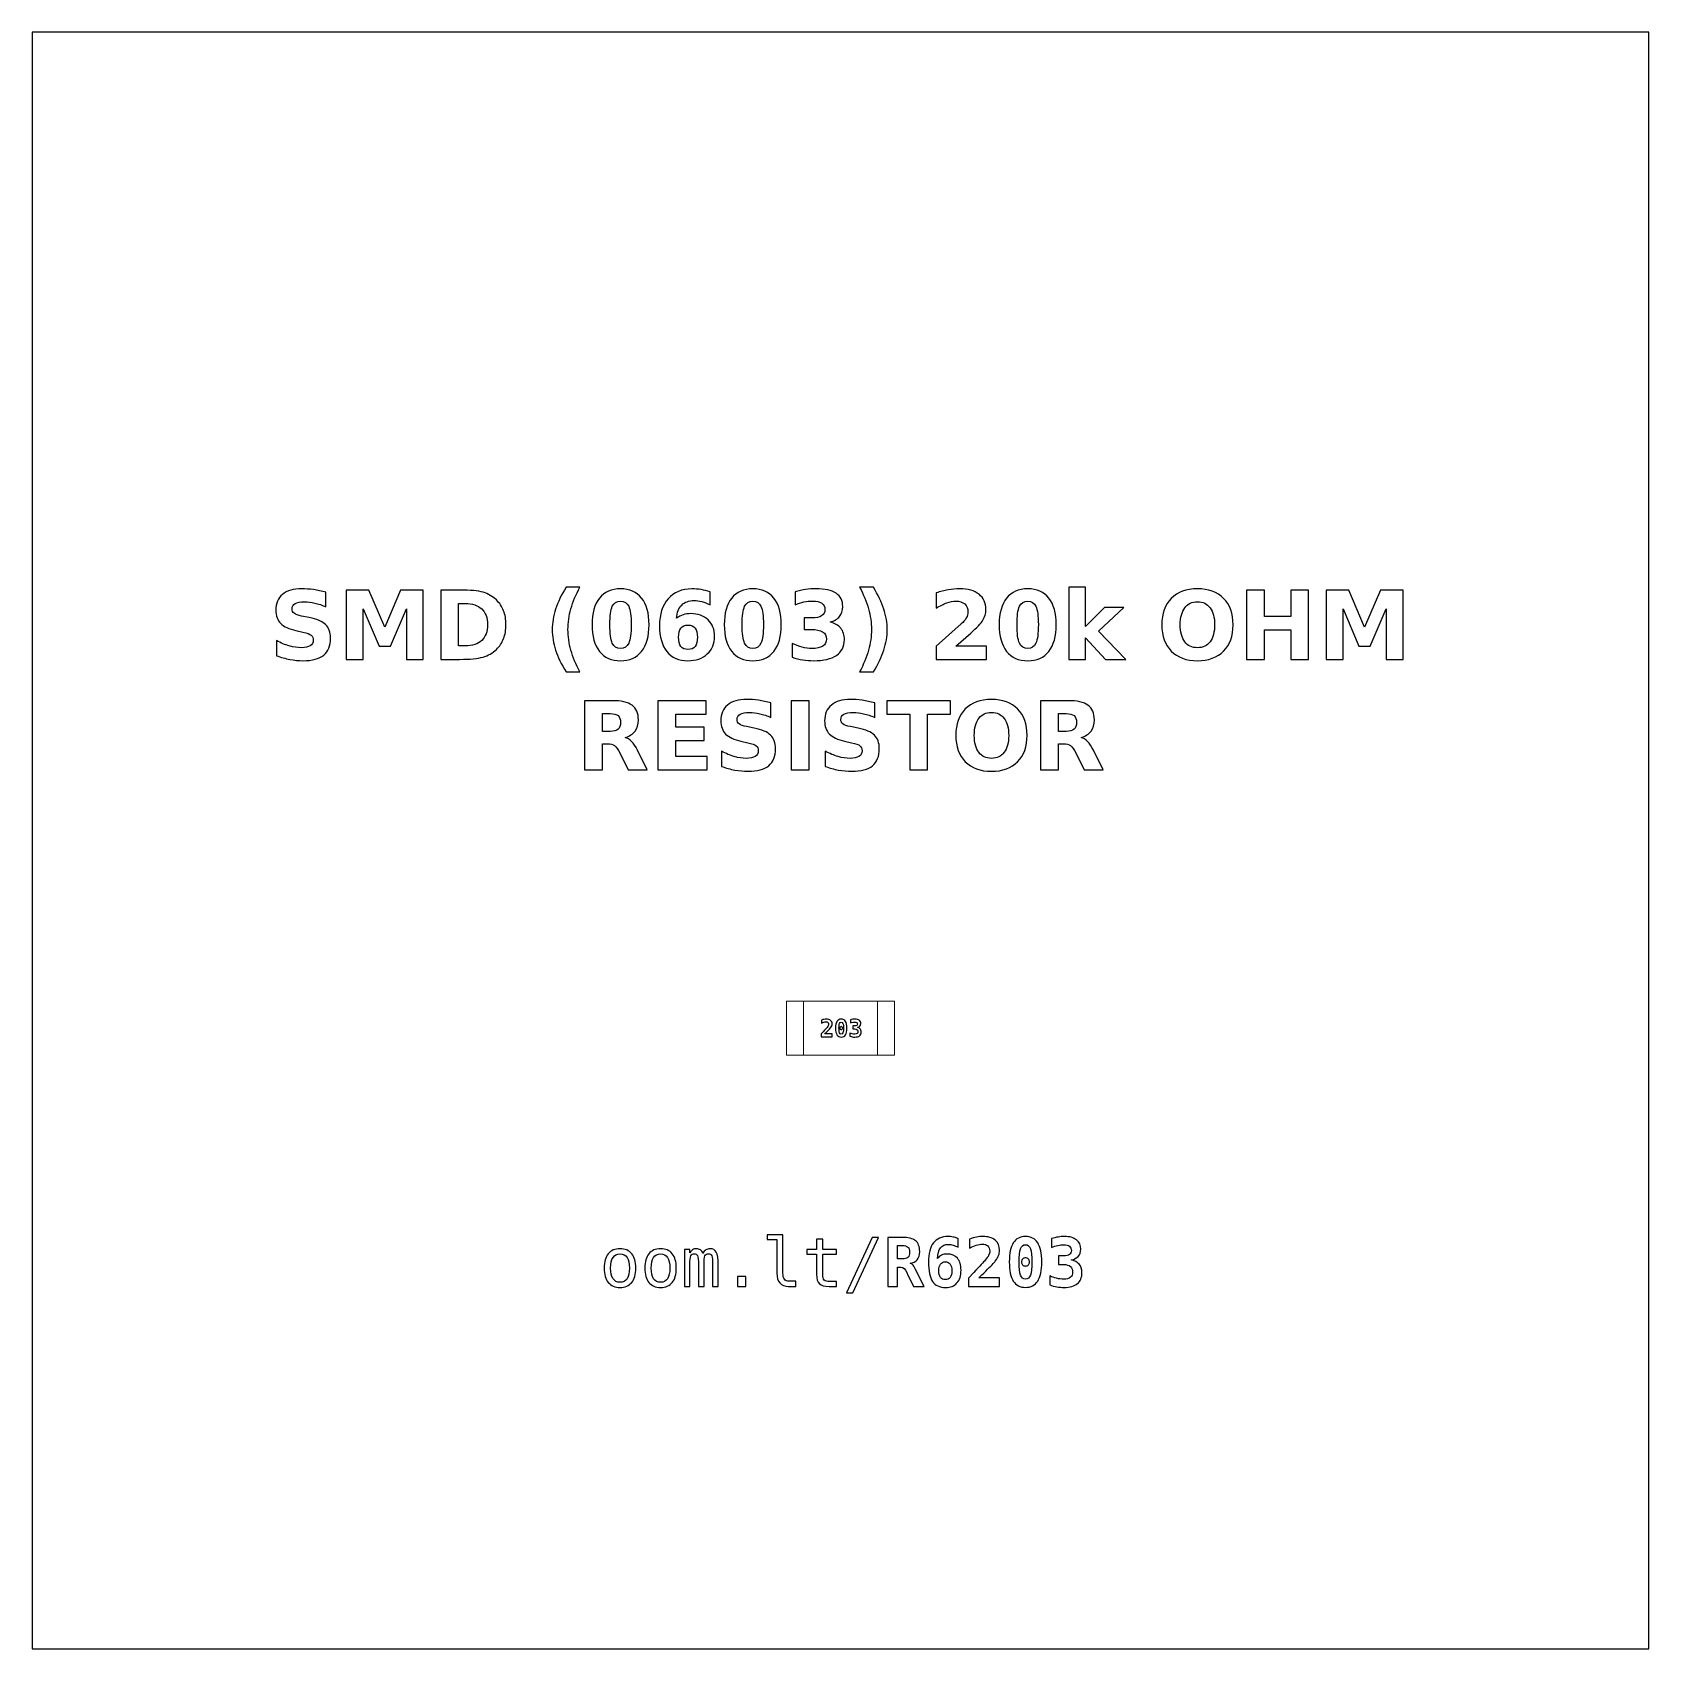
# Model space of a CAD drawing. Header units: centimetres. Extents: x -11.7 to -9.3, y -16.05 to -13.65.
import ezdxf

# ---------------------------------------------------------------- set-up
doc = ezdxf.new("R2010")
doc.units = ezdxf.units.CM
doc.header["$MEASUREMENT"] = 0
doc.layers.add('Layer 1', color=7, linetype='Continuous')

msp = doc.modelspace()

# ---------------------------------------------------------------- linework, layer by layer
at = {"layer": 'Layer 1', "color": 7}
msp.add_lwpolyline([(-11.7, -16.05), (-9.3, -16.05), (-9.3, -13.65), (-11.7, -13.65), (-11.7, -16.05)], close=True, dxfattribs=at)
at = {"layer": 'Layer 1', "color": 7, "lineweight": 9}
for points in [[(-10.58, -15.16855), (-10.42, -15.16855), (-10.42, -15.08855), (-10.58, -15.08855), (-10.58, -15.16855)], [(-10.555, -15.16855), (-10.445, -15.16855), (-10.445, -15.08855), (-10.555, -15.08855), (-10.555, -15.16855)]]:
    msp.add_lwpolyline(points, close=True, dxfattribs=at)
at = {"layer": 'Layer 1', "color": 250}
for points, knots in [([(-11.26396, -14.48139), (-11.26396, -14.48139), (-11.26396, -14.50314), (-11.26396, -14.50314), (-11.26396, -14.50314), (-11.26961, -14.50062), (-11.27513, -14.49872), (-11.28049, -14.49743), (-11.28049, -14.49743), (-11.28588, -14.49613), (-11.29096, -14.4955), (-11.29573, -14.4955), (-11.29573, -14.4955), (-11.30206, -14.4955), (-11.30676, -14.49637), (-11.3098, -14.49811), (-11.3098, -14.49811), (-11.31283, -14.49987), (-11.31434, -14.50258), (-11.31434, -14.50625), (-11.31434, -14.50625), (-11.31434, -14.509), (-11.31333, -14.51116), (-11.31128, -14.51269), (-11.31128, -14.51269), (-11.30923, -14.51422), (-11.30552, -14.51556), (-11.30013, -14.51666), (-11.30013, -14.51666), (-11.30013, -14.51666), (-11.28884, -14.51892), (-11.28884, -14.51892), (-11.28884, -14.51892), (-11.27739, -14.52123), (-11.26928, -14.52471), (-11.26446, -14.52941), (-11.26446, -14.52941), (-11.25963, -14.53409), (-11.25721, -14.54075), (-11.25721, -14.54938), (-11.25721, -14.54938), (-11.25721, -14.56074), (-11.26057, -14.56918), (-11.2673, -14.57471), (-11.2673, -14.57471), (-11.27403, -14.58023), (-11.2843, -14.58301), (-11.29813, -14.58301), (-11.29813, -14.58301), (-11.30467, -14.58301), (-11.31121, -14.5824), (-11.31777, -14.58115), (-11.31777, -14.58115), (-11.32433, -14.5799), (-11.33092, -14.57807), (-11.33748, -14.57565), (-11.33748, -14.57565), (-11.33748, -14.57565), (-11.33748, -14.55326), (-11.33748, -14.55326), (-11.33748, -14.55326), (-11.33092, -14.55674), (-11.32457, -14.55937), (-11.31843, -14.56114), (-11.31843, -14.56114), (-11.31229, -14.5629), (-11.30639, -14.56379), (-11.3007, -14.56379), (-11.3007, -14.56379), (-11.29491, -14.56379), (-11.29047, -14.56283), (-11.28739, -14.5609), (-11.28739, -14.5609), (-11.2843, -14.55897), (-11.28278, -14.55622), (-11.28278, -14.55262), (-11.28278, -14.55262), (-11.28278, -14.54942), (-11.28381, -14.54693), (-11.2859, -14.54519), (-11.2859, -14.54519), (-11.288, -14.54345), (-11.29216, -14.54188), (-11.29842, -14.54051), (-11.29842, -14.54051), (-11.29842, -14.54051), (-11.30869, -14.53823), (-11.30869, -14.53823), (-11.30869, -14.53823), (-11.31897, -14.53602), (-11.3265, -14.53252), (-11.33125, -14.52769), (-11.33125, -14.52769), (-11.336, -14.52287), (-11.33837, -14.51636), (-11.33837, -14.5082), (-11.33837, -14.5082), (-11.33837, -14.49794), (-11.33506, -14.49006), (-11.32845, -14.48456), (-11.32845, -14.48456), (-11.32184, -14.47903), (-11.31234, -14.47628), (-11.29992, -14.47628), (-11.29992, -14.47628), (-11.29428, -14.47628), (-11.28847, -14.47671), (-11.28249, -14.47755), (-11.28249, -14.47755), (-11.27652, -14.4784), (-11.27034, -14.47967), (-11.26396, -14.48139)], [0, 0, 0, 0, 0.0357143, 0.0357143, 0.0357143, 0.0357143, 0.0714286, 0.0714286, 0.0714286, 0.0714286, 0.1071429, 0.1071429, 0.1071429, 0.1071429, 0.1428571, 0.1428571, 0.1428571, 0.1428571, 0.1785714, 0.1785714, 0.1785714, 0.1785714, 0.2142857, 0.2142857, 0.2142857, 0.2142857, 0.25, 0.25, 0.25, 0.25, 0.2857143, 0.2857143, 0.2857143, 0.2857143, 0.3214286, 0.3214286, 0.3214286, 0.3214286, 0.3571429, 0.3571429, 0.3571429, 0.3571429, 0.3928571, 0.3928571, 0.3928571, 0.3928571, 0.4285714, 0.4285714, 0.4285714, 0.4285714, 0.4642857, 0.4642857, 0.4642857, 0.4642857, 0.5, 0.5, 0.5, 0.5, 0.5357143, 0.5357143, 0.5357143, 0.5357143, 0.5714286, 0.5714286, 0.5714286, 0.5714286, 0.6071429, 0.6071429, 0.6071429, 0.6071429, 0.6428571, 0.6428571, 0.6428571, 0.6428571, 0.6785714, 0.6785714, 0.6785714, 0.6785714, 0.7142857, 0.7142857, 0.7142857, 0.7142857, 0.75, 0.75, 0.75, 0.75, 0.7857143, 0.7857143, 0.7857143, 0.7857143, 0.8214286, 0.8214286, 0.8214286, 0.8214286, 0.8571429, 0.8571429, 0.8571429, 0.8571429, 0.8928571, 0.8928571, 0.8928571, 0.8928571, 0.9285714, 0.9285714, 0.9285714, 0.9285714, 0.9642857, 0.9642857, 0.9642857, 0.9642857, 1, 1, 1, 1]), ([(-11.23393, -14.47814), (-11.23393, -14.47814), (-11.20018, -14.47814), (-11.20018, -14.47814), (-11.20018, -14.47814), (-11.20018, -14.47814), (-11.17673, -14.5332), (-11.17673, -14.5332), (-11.17673, -14.5332), (-11.17673, -14.5332), (-11.15317, -14.47814), (-11.15317, -14.47814), (-11.15317, -14.47814), (-11.15317, -14.47814), (-11.11949, -14.47814), (-11.11949, -14.47814), (-11.11949, -14.47814), (-11.11949, -14.47814), (-11.11949, -14.58101), (-11.11949, -14.58101), (-11.11949, -14.58101), (-11.11949, -14.58101), (-11.14456, -14.58101), (-11.14456, -14.58101), (-11.14456, -14.58101), (-11.14456, -14.58101), (-11.14456, -14.50577), (-11.14456, -14.50577), (-11.14456, -14.50577), (-11.14456, -14.50577), (-11.16827, -14.56123), (-11.16827, -14.56123), (-11.16827, -14.56123), (-11.16827, -14.56123), (-11.18508, -14.56123), (-11.18508, -14.56123), (-11.18508, -14.56123), (-11.18508, -14.56123), (-11.20879, -14.50577), (-11.20879, -14.50577), (-11.20879, -14.50577), (-11.20879, -14.50577), (-11.20879, -14.58101), (-11.20879, -14.58101), (-11.20879, -14.58101), (-11.20879, -14.58101), (-11.23393, -14.58101), (-11.23393, -14.58101), (-11.23393, -14.58101), (-11.23393, -14.58101), (-11.23393, -14.47814), (-11.23393, -14.47814)], [0, 0, 0, 0, 0.0769231, 0.0769231, 0.0769231, 0.0769231, 0.1538462, 0.1538462, 0.1538462, 0.1538462, 0.2307692, 0.2307692, 0.2307692, 0.2307692, 0.3076923, 0.3076923, 0.3076923, 0.3076923, 0.3846154, 0.3846154, 0.3846154, 0.3846154, 0.4615385, 0.4615385, 0.4615385, 0.4615385, 0.5384615, 0.5384615, 0.5384615, 0.5384615, 0.6153846, 0.6153846, 0.6153846, 0.6153846, 0.6923077, 0.6923077, 0.6923077, 0.6923077, 0.7692308, 0.7692308, 0.7692308, 0.7692308, 0.8461538, 0.8461538, 0.8461538, 0.8461538, 0.9230769, 0.9230769, 0.9230769, 0.9230769, 1, 1, 1, 1]), ([(-11.0935, -14.47814), (-11.0935, -14.47814), (-11.06551, -14.47814), (-11.06551, -14.47814), (-11.06551, -14.47814), (-11.0499, -14.47814), (-11.03828, -14.47925), (-11.03064, -14.48148), (-11.03064, -14.48148), (-11.02299, -14.48371), (-11.01643, -14.48748), (-11.01095, -14.49282), (-11.01095, -14.49282), (-11.00613, -14.49745), (-11.00256, -14.50281), (-11.0002, -14.50888), (-11.0002, -14.50888), (-10.99788, -14.51492), (-10.9967, -14.52179), (-10.9967, -14.52948), (-10.9967, -14.52948), (-10.9967, -14.53724), (-10.99788, -14.54416), (-11.0002, -14.55025), (-11.0002, -14.55025), (-11.00256, -14.55634), (-11.00613, -14.5617), (-11.01095, -14.56633), (-11.01095, -14.56633), (-11.01648, -14.57167), (-11.02309, -14.57544), (-11.0308, -14.57767), (-11.0308, -14.57767), (-11.03852, -14.5799), (-11.05009, -14.58101), (-11.06551, -14.58101), (-11.06551, -14.58101), (-11.06551, -14.58101), (-11.0935, -14.58101), (-11.0935, -14.58101), (-11.0935, -14.58101), (-11.0935, -14.58101), (-11.0935, -14.47814), (-11.0935, -14.47814)], [0, 0, 0, 0, 0.0909091, 0.0909091, 0.0909091, 0.0909091, 0.1818182, 0.1818182, 0.1818182, 0.1818182, 0.2727273, 0.2727273, 0.2727273, 0.2727273, 0.3636364, 0.3636364, 0.3636364, 0.3636364, 0.4545455, 0.4545455, 0.4545455, 0.4545455, 0.5454545, 0.5454545, 0.5454545, 0.5454545, 0.6363636, 0.6363636, 0.6363636, 0.6363636, 0.7272727, 0.7272727, 0.7272727, 0.7272727, 0.8181818, 0.8181818, 0.8181818, 0.8181818, 0.9090909, 0.9090909, 0.9090909, 0.9090909, 1, 1, 1, 1]), ([(-10.88701, -14.59961), (-10.88701, -14.59961), (-10.90747, -14.59961), (-10.90747, -14.59961), (-10.90747, -14.59961), (-10.9145, -14.58828), (-10.9197, -14.57748), (-10.92304, -14.56725), (-10.92304, -14.56725), (-10.9264, -14.55704), (-10.92807, -14.54691), (-10.92807, -14.53684), (-10.92807, -14.53684), (-10.92807, -14.52678), (-10.92638, -14.51659), (-10.92302, -14.50629), (-10.92302, -14.50629), (-10.91963, -14.49597), (-10.91446, -14.4852), (-10.90747, -14.47393), (-10.90747, -14.47393), (-10.90747, -14.47393), (-10.88701, -14.47393), (-10.88701, -14.47393), (-10.88701, -14.47393), (-10.89289, -14.48482), (-10.89729, -14.49547), (-10.90023, -14.50587), (-10.90023, -14.50587), (-10.90317, -14.51626), (-10.90465, -14.52654), (-10.90465, -14.5367), (-10.90465, -14.5367), (-10.90465, -14.54686), (-10.90319, -14.55714), (-10.90028, -14.56758), (-10.90028, -14.56758), (-10.89736, -14.578), (-10.89294, -14.58868), (-10.88701, -14.59961)], [0, 0, 0, 0, 0.1, 0.1, 0.1, 0.1, 0.2, 0.2, 0.2, 0.2, 0.3, 0.3, 0.3, 0.3, 0.4, 0.4, 0.4, 0.4, 0.5, 0.5, 0.5, 0.5, 0.6, 0.6, 0.6, 0.6, 0.7, 0.7, 0.7, 0.7, 0.8, 0.8, 0.8, 0.8, 0.9, 0.9, 0.9, 0.9, 1, 1, 1, 1]), ([(-10.78428, -14.52967), (-10.78428, -14.54672), (-10.78795, -14.55987), (-10.79531, -14.56913), (-10.79531, -14.56913), (-10.80265, -14.57838), (-10.81309, -14.58301), (-10.82659, -14.58301), (-10.82659, -14.58301), (-10.84014, -14.58301), (-10.8506, -14.57838), (-10.85794, -14.56913), (-10.85794, -14.56913), (-10.8653, -14.55987), (-10.86897, -14.54672), (-10.86897, -14.52967), (-10.86897, -14.52967), (-10.86897, -14.5126), (-10.8653, -14.49942), (-10.85794, -14.49016), (-10.85794, -14.49016), (-10.8506, -14.48092), (-10.84014, -14.47628), (-10.82659, -14.47628), (-10.82659, -14.47628), (-10.81309, -14.47628), (-10.80265, -14.48092), (-10.79531, -14.49016), (-10.79531, -14.49016), (-10.78795, -14.49942), (-10.78428, -14.5126), (-10.78428, -14.52967)], [0, 0, 0, 0, 0.125, 0.125, 0.125, 0.125, 0.25, 0.25, 0.25, 0.25, 0.375, 0.375, 0.375, 0.375, 0.5, 0.5, 0.5, 0.5, 0.625, 0.625, 0.625, 0.625, 0.75, 0.75, 0.75, 0.75, 0.875, 0.875, 0.875, 0.875, 1, 1, 1, 1]), ([(-10.81081, -14.52948), (-10.81081, -14.51662), (-10.81201, -14.50756), (-10.81443, -14.50229), (-10.81443, -14.50229), (-10.81683, -14.49705), (-10.8209, -14.49442), (-10.82659, -14.49442), (-10.82659, -14.49442), (-10.83228, -14.49442), (-10.83635, -14.49705), (-10.8388, -14.50229), (-10.8388, -14.50229), (-10.84122, -14.50756), (-10.84244, -14.51662), (-10.84244, -14.52948), (-10.84244, -14.52948), (-10.84244, -14.54246), (-10.84122, -14.55164), (-10.8388, -14.55695), (-10.8388, -14.55695), (-10.83635, -14.56229), (-10.83228, -14.56495), (-10.82659, -14.56495), (-10.82659, -14.56495), (-10.82095, -14.56495), (-10.8169, -14.56229), (-10.81445, -14.55695), (-10.81445, -14.55695), (-10.81203, -14.55164), (-10.81081, -14.54246), (-10.81081, -14.52948)], [0, 0, 0, 0, 0.125, 0.125, 0.125, 0.125, 0.25, 0.25, 0.25, 0.25, 0.375, 0.375, 0.375, 0.375, 0.5, 0.5, 0.5, 0.5, 0.625, 0.625, 0.625, 0.625, 0.75, 0.75, 0.75, 0.75, 0.875, 0.875, 0.875, 0.875, 1, 1, 1, 1]), ([(-10.69369, -14.48082), (-10.69369, -14.48082), (-10.69369, -14.49985), (-10.69369, -14.49985), (-10.69369, -14.49985), (-10.69806, -14.49778), (-10.70215, -14.49625), (-10.70601, -14.49526), (-10.70601, -14.49526), (-10.70987, -14.49427), (-10.71365, -14.49378), (-10.71732, -14.49378), (-10.71732, -14.49378), (-10.72523, -14.49378), (-10.73136, -14.49597), (-10.73578, -14.50037), (-10.73578, -14.50037), (-10.74018, -14.50474), (-10.74277, -14.51125), (-10.7435, -14.51989), (-10.7435, -14.51989), (-10.74047, -14.51765), (-10.73717, -14.51596), (-10.73364, -14.51483), (-10.73364, -14.51483), (-10.73012, -14.5137), (-10.72626, -14.51314), (-10.72207, -14.51314), (-10.72207, -14.51314), (-10.71156, -14.51314), (-10.70307, -14.51622), (-10.69663, -14.52238), (-10.69663, -14.52238), (-10.69016, -14.52852), (-10.68694, -14.53658), (-10.68694, -14.54656), (-10.68694, -14.54656), (-10.68694, -14.55759), (-10.69054, -14.56641), (-10.69776, -14.57306), (-10.69776, -14.57306), (-10.70495, -14.57969), (-10.71464, -14.58301), (-10.72675, -14.58301), (-10.72675, -14.58301), (-10.74011, -14.58301), (-10.75046, -14.57849), (-10.7578, -14.56946), (-10.7578, -14.56946), (-10.76511, -14.56045), (-10.76878, -14.54764), (-10.76878, -14.53106), (-10.76878, -14.53106), (-10.76878, -14.51408), (-10.7645, -14.50072), (-10.75594, -14.49101), (-10.75594, -14.49101), (-10.74736, -14.48129), (-10.73562, -14.47642), (-10.72069, -14.47642), (-10.72069, -14.47642), (-10.71596, -14.47642), (-10.71137, -14.4768), (-10.7069, -14.47753), (-10.7069, -14.47753), (-10.70246, -14.47826), (-10.69806, -14.47936), (-10.69369, -14.48082)], [0, 0, 0, 0, 0.0588235, 0.0588235, 0.0588235, 0.0588235, 0.1176471, 0.1176471, 0.1176471, 0.1176471, 0.1764706, 0.1764706, 0.1764706, 0.1764706, 0.2352941, 0.2352941, 0.2352941, 0.2352941, 0.2941176, 0.2941176, 0.2941176, 0.2941176, 0.3529412, 0.3529412, 0.3529412, 0.3529412, 0.4117647, 0.4117647, 0.4117647, 0.4117647, 0.4705882, 0.4705882, 0.4705882, 0.4705882, 0.5294118, 0.5294118, 0.5294118, 0.5294118, 0.5882353, 0.5882353, 0.5882353, 0.5882353, 0.6470588, 0.6470588, 0.6470588, 0.6470588, 0.7058824, 0.7058824, 0.7058824, 0.7058824, 0.7647059, 0.7647059, 0.7647059, 0.7647059, 0.8235294, 0.8235294, 0.8235294, 0.8235294, 0.8823529, 0.8823529, 0.8823529, 0.8823529, 0.9411765, 0.9411765, 0.9411765, 0.9411765, 1, 1, 1, 1]), ([(-10.5879, -14.52967), (-10.5879, -14.54672), (-10.59157, -14.55987), (-10.59893, -14.56913), (-10.59893, -14.56913), (-10.60627, -14.57838), (-10.61671, -14.58301), (-10.63021, -14.58301), (-10.63021, -14.58301), (-10.64376, -14.58301), (-10.65422, -14.57838), (-10.66156, -14.56913), (-10.66156, -14.56913), (-10.66892, -14.55987), (-10.67259, -14.54672), (-10.67259, -14.52967), (-10.67259, -14.52967), (-10.67259, -14.5126), (-10.66892, -14.49942), (-10.66156, -14.49016), (-10.66156, -14.49016), (-10.65422, -14.48092), (-10.64376, -14.47628), (-10.63021, -14.47628), (-10.63021, -14.47628), (-10.61671, -14.47628), (-10.60627, -14.48092), (-10.59893, -14.49016), (-10.59893, -14.49016), (-10.59157, -14.49942), (-10.5879, -14.5126), (-10.5879, -14.52967)], [0, 0, 0, 0, 0.125, 0.125, 0.125, 0.125, 0.25, 0.25, 0.25, 0.25, 0.375, 0.375, 0.375, 0.375, 0.5, 0.5, 0.5, 0.5, 0.625, 0.625, 0.625, 0.625, 0.75, 0.75, 0.75, 0.75, 0.875, 0.875, 0.875, 0.875, 1, 1, 1, 1]), ([(-10.61443, -14.52948), (-10.61443, -14.51662), (-10.61563, -14.50756), (-10.61805, -14.50229), (-10.61805, -14.50229), (-10.62045, -14.49705), (-10.62452, -14.49442), (-10.63021, -14.49442), (-10.63021, -14.49442), (-10.6359, -14.49442), (-10.63997, -14.49705), (-10.64242, -14.50229), (-10.64242, -14.50229), (-10.64484, -14.50756), (-10.64606, -14.51662), (-10.64606, -14.52948), (-10.64606, -14.52948), (-10.64606, -14.54246), (-10.64484, -14.55164), (-10.64242, -14.55695), (-10.64242, -14.55695), (-10.63997, -14.56229), (-10.6359, -14.56495), (-10.63021, -14.56495), (-10.63021, -14.56495), (-10.62457, -14.56495), (-10.62052, -14.56229), (-10.61807, -14.55695), (-10.61807, -14.55695), (-10.61565, -14.55164), (-10.61443, -14.54246), (-10.61443, -14.52948)], [0, 0, 0, 0, 0.125, 0.125, 0.125, 0.125, 0.25, 0.25, 0.25, 0.25, 0.375, 0.375, 0.375, 0.375, 0.5, 0.5, 0.5, 0.5, 0.625, 0.625, 0.625, 0.625, 0.75, 0.75, 0.75, 0.75, 0.875, 0.875, 0.875, 0.875, 1, 1, 1, 1]), ([(-10.51542, -14.52553), (-10.5085, -14.52732), (-10.50321, -14.53045), (-10.49961, -14.53487), (-10.49961, -14.53487), (-10.49601, -14.53931), (-10.4942, -14.54493), (-10.4942, -14.55178), (-10.4942, -14.55178), (-10.4942, -14.56198), (-10.49811, -14.56974), (-10.50591, -14.57506), (-10.50591, -14.57506), (-10.51372, -14.58035), (-10.52511, -14.58301), (-10.54009, -14.58301), (-10.54009, -14.58301), (-10.54538, -14.58301), (-10.55067, -14.58259), (-10.55599, -14.58174), (-10.55599, -14.58174), (-10.56128, -14.58089), (-10.56652, -14.5796), (-10.57172, -14.57791), (-10.57172, -14.57791), (-10.57172, -14.57791), (-10.57172, -14.55744), (-10.57172, -14.55744), (-10.57172, -14.55744), (-10.56676, -14.55991), (-10.56184, -14.5618), (-10.55695, -14.56307), (-10.55695, -14.56307), (-10.55206, -14.56431), (-10.54724, -14.56495), (-10.54251, -14.56495), (-10.54251, -14.56495), (-10.53548, -14.56495), (-10.53009, -14.56372), (-10.52635, -14.5613), (-10.52635, -14.5613), (-10.52261, -14.55886), (-10.52073, -14.55538), (-10.52073, -14.55081), (-10.52073, -14.55081), (-10.52073, -14.54613), (-10.52266, -14.54258), (-10.52649, -14.54018), (-10.52649, -14.54018), (-10.53033, -14.53776), (-10.53599, -14.53656), (-10.54347, -14.53656), (-10.54347, -14.53656), (-10.54347, -14.53656), (-10.55408, -14.53656), (-10.55408, -14.53656), (-10.55408, -14.53656), (-10.55408, -14.53656), (-10.55408, -14.51946), (-10.55408, -14.51946), (-10.55408, -14.51946), (-10.55408, -14.51946), (-10.54293, -14.51946), (-10.54293, -14.51946), (-10.54293, -14.51946), (-10.53625, -14.51946), (-10.53131, -14.51843), (-10.52805, -14.51633), (-10.52805, -14.51633), (-10.52478, -14.51424), (-10.52315, -14.51107), (-10.52315, -14.50681), (-10.52315, -14.50681), (-10.52315, -14.50286), (-10.52473, -14.4998), (-10.5279, -14.49766), (-10.5279, -14.49766), (-10.53108, -14.4955), (-10.53555, -14.49442), (-10.54133, -14.49442), (-10.54133, -14.49442), (-10.54561, -14.49442), (-10.54992, -14.49489), (-10.55429, -14.49585), (-10.55429, -14.49585), (-10.55864, -14.49681), (-10.56297, -14.49825), (-10.5673, -14.50013), (-10.5673, -14.50013), (-10.5673, -14.50013), (-10.5673, -14.4807), (-10.5673, -14.4807), (-10.5673, -14.4807), (-10.56205, -14.47922), (-10.55688, -14.47812), (-10.55173, -14.47739), (-10.55173, -14.47739), (-10.54658, -14.47666), (-10.54155, -14.47628), (-10.53658, -14.47628), (-10.53658, -14.47628), (-10.52322, -14.47628), (-10.51321, -14.47847), (-10.50657, -14.48287), (-10.50657, -14.48287), (-10.49994, -14.48724), (-10.49663, -14.49385), (-10.49663, -14.50267), (-10.49663, -14.50267), (-10.49663, -14.50867), (-10.4982, -14.51361), (-10.50138, -14.51744), (-10.50138, -14.51744), (-10.50455, -14.52127), (-10.50923, -14.52398), (-10.51542, -14.52553)], [0, 0, 0, 0, 0.0344828, 0.0344828, 0.0344828, 0.0344828, 0.0689655, 0.0689655, 0.0689655, 0.0689655, 0.1034483, 0.1034483, 0.1034483, 0.1034483, 0.137931, 0.137931, 0.137931, 0.137931, 0.1724138, 0.1724138, 0.1724138, 0.1724138, 0.2068966, 0.2068966, 0.2068966, 0.2068966, 0.2413793, 0.2413793, 0.2413793, 0.2413793, 0.2758621, 0.2758621, 0.2758621, 0.2758621, 0.3103448, 0.3103448, 0.3103448, 0.3103448, 0.3448276, 0.3448276, 0.3448276, 0.3448276, 0.3793103, 0.3793103, 0.3793103, 0.3793103, 0.4137931, 0.4137931, 0.4137931, 0.4137931, 0.4482759, 0.4482759, 0.4482759, 0.4482759, 0.4827586, 0.4827586, 0.4827586, 0.4827586, 0.5172414, 0.5172414, 0.5172414, 0.5172414, 0.5517241, 0.5517241, 0.5517241, 0.5517241, 0.5862069, 0.5862069, 0.5862069, 0.5862069, 0.6206897, 0.6206897, 0.6206897, 0.6206897, 0.6551724, 0.6551724, 0.6551724, 0.6551724, 0.6896552, 0.6896552, 0.6896552, 0.6896552, 0.7241379, 0.7241379, 0.7241379, 0.7241379, 0.7586207, 0.7586207, 0.7586207, 0.7586207, 0.7931034, 0.7931034, 0.7931034, 0.7931034, 0.8275862, 0.8275862, 0.8275862, 0.8275862, 0.862069, 0.862069, 0.862069, 0.862069, 0.8965517, 0.8965517, 0.8965517, 0.8965517, 0.9310345, 0.9310345, 0.9310345, 0.9310345, 0.9655172, 0.9655172, 0.9655172, 0.9655172, 1, 1, 1, 1]), ([(-10.47167, -14.59961), (-10.46579, -14.58868), (-10.46137, -14.578), (-10.45843, -14.56758), (-10.45843, -14.56758), (-10.45549, -14.55714), (-10.45403, -14.54686), (-10.45403, -14.5367), (-10.45403, -14.5367), (-10.45403, -14.52654), (-10.45549, -14.51626), (-10.45843, -14.50587), (-10.45843, -14.50587), (-10.46137, -14.49547), (-10.46579, -14.48482), (-10.47167, -14.47393), (-10.47167, -14.47393), (-10.47167, -14.47393), (-10.45121, -14.47393), (-10.45121, -14.47393), (-10.45121, -14.47393), (-10.44423, -14.4852), (-10.43905, -14.49597), (-10.43566, -14.50629), (-10.43566, -14.50629), (-10.4323, -14.51659), (-10.43061, -14.52678), (-10.43061, -14.53684), (-10.43061, -14.53684), (-10.43061, -14.54691), (-10.43228, -14.55704), (-10.43564, -14.56725), (-10.43564, -14.56725), (-10.43898, -14.57748), (-10.44418, -14.58828), (-10.45121, -14.59961), (-10.45121, -14.59961), (-10.45121, -14.59961), (-10.47167, -14.59961), (-10.47167, -14.59961)], [0, 0, 0, 0, 0.1, 0.1, 0.1, 0.1, 0.2, 0.2, 0.2, 0.2, 0.3, 0.3, 0.3, 0.3, 0.4, 0.4, 0.4, 0.4, 0.5, 0.5, 0.5, 0.5, 0.6, 0.6, 0.6, 0.6, 0.7, 0.7, 0.7, 0.7, 0.8, 0.8, 0.8, 0.8, 0.9, 0.9, 0.9, 0.9, 1, 1, 1, 1]), ([(-10.32868, -14.56151), (-10.32868, -14.56151), (-10.2834, -14.56151), (-10.2834, -14.56151), (-10.2834, -14.56151), (-10.2834, -14.56151), (-10.2834, -14.58101), (-10.2834, -14.58101), (-10.2834, -14.58101), (-10.2834, -14.58101), (-10.35817, -14.58101), (-10.35817, -14.58101), (-10.35817, -14.58101), (-10.35817, -14.58101), (-10.35817, -14.56151), (-10.35817, -14.56151), (-10.35817, -14.56151), (-10.35817, -14.56151), (-10.32061, -14.52838), (-10.32061, -14.52838), (-10.32061, -14.52838), (-10.31725, -14.52534), (-10.31478, -14.52238), (-10.31318, -14.51949), (-10.31318, -14.51949), (-10.31156, -14.51659), (-10.31076, -14.51358), (-10.31076, -14.51045), (-10.31076, -14.51045), (-10.31076, -14.50563), (-10.31238, -14.50175), (-10.31562, -14.49881), (-10.31562, -14.49881), (-10.31885, -14.49587), (-10.32315, -14.49442), (-10.32854, -14.49442), (-10.32854, -14.49442), (-10.33267, -14.49442), (-10.33719, -14.49531), (-10.34211, -14.49707), (-10.34211, -14.49707), (-10.34702, -14.49884), (-10.35229, -14.50147), (-10.35789, -14.50495), (-10.35789, -14.50495), (-10.35789, -14.50495), (-10.35789, -14.48235), (-10.35789, -14.48235), (-10.35789, -14.48235), (-10.35191, -14.48038), (-10.34601, -14.47887), (-10.34018, -14.47784), (-10.34018, -14.47784), (-10.33434, -14.4768), (-10.32863, -14.47628), (-10.32301, -14.47628), (-10.32301, -14.47628), (-10.31071, -14.47628), (-10.30114, -14.47899), (-10.29432, -14.48442), (-10.29432, -14.48442), (-10.2875, -14.48983), (-10.28409, -14.49738), (-10.28409, -14.50709), (-10.28409, -14.50709), (-10.28409, -14.51269), (-10.28554, -14.51791), (-10.28844, -14.52276), (-10.28844, -14.52276), (-10.29133, -14.5276), (-10.29742, -14.53409), (-10.30669, -14.54223), (-10.30669, -14.54223), (-10.30669, -14.54223), (-10.32868, -14.56151), (-10.32868, -14.56151)], [0, 0, 0, 0, 0.0526316, 0.0526316, 0.0526316, 0.0526316, 0.1052632, 0.1052632, 0.1052632, 0.1052632, 0.1578947, 0.1578947, 0.1578947, 0.1578947, 0.2105263, 0.2105263, 0.2105263, 0.2105263, 0.2631579, 0.2631579, 0.2631579, 0.2631579, 0.3157895, 0.3157895, 0.3157895, 0.3157895, 0.3684211, 0.3684211, 0.3684211, 0.3684211, 0.4210526, 0.4210526, 0.4210526, 0.4210526, 0.4736842, 0.4736842, 0.4736842, 0.4736842, 0.5263158, 0.5263158, 0.5263158, 0.5263158, 0.5789474, 0.5789474, 0.5789474, 0.5789474, 0.6315789, 0.6315789, 0.6315789, 0.6315789, 0.6842105, 0.6842105, 0.6842105, 0.6842105, 0.7368421, 0.7368421, 0.7368421, 0.7368421, 0.7894737, 0.7894737, 0.7894737, 0.7894737, 0.8421053, 0.8421053, 0.8421053, 0.8421053, 0.8947368, 0.8947368, 0.8947368, 0.8947368, 0.9473684, 0.9473684, 0.9473684, 0.9473684, 1, 1, 1, 1]), ([(-10.17971, -14.52967), (-10.17971, -14.54672), (-10.18338, -14.55987), (-10.19074, -14.56913), (-10.19074, -14.56913), (-10.19808, -14.57838), (-10.20852, -14.58301), (-10.22202, -14.58301), (-10.22202, -14.58301), (-10.23557, -14.58301), (-10.24603, -14.57838), (-10.25337, -14.56913), (-10.25337, -14.56913), (-10.26073, -14.55987), (-10.2644, -14.54672), (-10.2644, -14.52967), (-10.2644, -14.52967), (-10.2644, -14.5126), (-10.26073, -14.49942), (-10.25337, -14.49016), (-10.25337, -14.49016), (-10.24603, -14.48092), (-10.23557, -14.47628), (-10.22202, -14.47628), (-10.22202, -14.47628), (-10.20852, -14.47628), (-10.19808, -14.48092), (-10.19074, -14.49016), (-10.19074, -14.49016), (-10.18338, -14.49942), (-10.17971, -14.5126), (-10.17971, -14.52967)], [0, 0, 0, 0, 0.125, 0.125, 0.125, 0.125, 0.25, 0.25, 0.25, 0.25, 0.375, 0.375, 0.375, 0.375, 0.5, 0.5, 0.5, 0.5, 0.625, 0.625, 0.625, 0.625, 0.75, 0.75, 0.75, 0.75, 0.875, 0.875, 0.875, 0.875, 1, 1, 1, 1]), ([(-10.20624, -14.52948), (-10.20624, -14.51662), (-10.20744, -14.50756), (-10.20986, -14.50229), (-10.20986, -14.50229), (-10.21226, -14.49705), (-10.21633, -14.49442), (-10.22202, -14.49442), (-10.22202, -14.49442), (-10.22771, -14.49442), (-10.23178, -14.49705), (-10.23423, -14.50229), (-10.23423, -14.50229), (-10.23665, -14.50756), (-10.23787, -14.51662), (-10.23787, -14.52948), (-10.23787, -14.52948), (-10.23787, -14.54246), (-10.23665, -14.55164), (-10.23423, -14.55695), (-10.23423, -14.55695), (-10.23178, -14.56229), (-10.22771, -14.56495), (-10.22202, -14.56495), (-10.22202, -14.56495), (-10.21638, -14.56495), (-10.21233, -14.56229), (-10.20988, -14.55695), (-10.20988, -14.55695), (-10.20746, -14.55164), (-10.20624, -14.54246), (-10.20624, -14.52948)], [0, 0, 0, 0, 0.125, 0.125, 0.125, 0.125, 0.25, 0.25, 0.25, 0.25, 0.375, 0.375, 0.375, 0.375, 0.5, 0.5, 0.5, 0.5, 0.625, 0.625, 0.625, 0.625, 0.75, 0.75, 0.75, 0.75, 0.875, 0.875, 0.875, 0.875, 1, 1, 1, 1]), ([(-10.16111, -14.47379), (-10.16111, -14.47379), (-10.13644, -14.47379), (-10.13644, -14.47379), (-10.13644, -14.47379), (-10.13644, -14.47379), (-10.13644, -14.53216), (-10.13644, -14.53216), (-10.13644, -14.53216), (-10.13644, -14.53216), (-10.10805, -14.50385), (-10.10805, -14.50385), (-10.10805, -14.50385), (-10.10805, -14.50385), (-10.07938, -14.50385), (-10.07938, -14.50385), (-10.07938, -14.50385), (-10.07938, -14.50385), (-10.11708, -14.53926), (-10.11708, -14.53926), (-10.11708, -14.53926), (-10.11708, -14.53926), (-10.07642, -14.58101), (-10.07642, -14.58101), (-10.07642, -14.58101), (-10.07642, -14.58101), (-10.10633, -14.58101), (-10.10633, -14.58101), (-10.10633, -14.58101), (-10.10633, -14.58101), (-10.13644, -14.54884), (-10.13644, -14.54884), (-10.13644, -14.54884), (-10.13644, -14.54884), (-10.13644, -14.58101), (-10.13644, -14.58101), (-10.13644, -14.58101), (-10.13644, -14.58101), (-10.16111, -14.58101), (-10.16111, -14.58101), (-10.16111, -14.58101), (-10.16111, -14.58101), (-10.16111, -14.47379), (-10.16111, -14.47379)], [0, 0, 0, 0, 0.0909091, 0.0909091, 0.0909091, 0.0909091, 0.1818182, 0.1818182, 0.1818182, 0.1818182, 0.2727273, 0.2727273, 0.2727273, 0.2727273, 0.3636364, 0.3636364, 0.3636364, 0.3636364, 0.4545455, 0.4545455, 0.4545455, 0.4545455, 0.5454545, 0.5454545, 0.5454545, 0.5454545, 0.6363636, 0.6363636, 0.6363636, 0.6363636, 0.7272727, 0.7272727, 0.7272727, 0.7272727, 0.8181818, 0.8181818, 0.8181818, 0.8181818, 0.9090909, 0.9090909, 0.9090909, 0.9090909, 1, 1, 1, 1]), ([(-9.97004, -14.47628), (-9.95351, -14.47628), (-9.94055, -14.48101), (-9.93119, -14.49049), (-9.93119, -14.49049), (-9.92181, -14.49994), (-9.91713, -14.51299), (-9.91713, -14.52967), (-9.91713, -14.52967), (-9.91713, -14.5463), (-9.92181, -14.55935), (-9.93119, -14.5688), (-9.93119, -14.5688), (-9.94055, -14.57828), (-9.95351, -14.58301), (-9.97004, -14.58301), (-9.97004, -14.58301), (-9.98653, -14.58301), (-9.99946, -14.57828), (-10.00887, -14.5688), (-10.00887, -14.5688), (-10.01825, -14.55935), (-10.02296, -14.5463), (-10.02296, -14.52967), (-10.02296, -14.52967), (-10.02296, -14.51299), (-10.01825, -14.49994), (-10.00887, -14.49049), (-10.00887, -14.49049), (-9.99946, -14.48101), (-9.98653, -14.47628), (-9.97004, -14.47628)], [0, 0, 0, 0, 0.125, 0.125, 0.125, 0.125, 0.25, 0.25, 0.25, 0.25, 0.375, 0.375, 0.375, 0.375, 0.5, 0.5, 0.5, 0.5, 0.625, 0.625, 0.625, 0.625, 0.75, 0.75, 0.75, 0.75, 0.875, 0.875, 0.875, 0.875, 1, 1, 1, 1]), ([(-9.97004, -14.4955), (-9.97813, -14.4955), (-9.98439, -14.49848), (-9.98886, -14.50446), (-9.98886, -14.50446), (-9.9933, -14.51043), (-9.99554, -14.51883), (-9.99554, -14.52967), (-9.99554, -14.52967), (-9.99554, -14.54049), (-9.9933, -14.54886), (-9.98886, -14.55483), (-9.98886, -14.55483), (-9.98439, -14.56081), (-9.97813, -14.56379), (-9.97004, -14.56379), (-9.97004, -14.56379), (-9.9619, -14.56379), (-9.95563, -14.56081), (-9.95116, -14.55483), (-9.95116, -14.55483), (-9.94671, -14.54886), (-9.94448, -14.54049), (-9.94448, -14.52967), (-9.94448, -14.52967), (-9.94448, -14.51883), (-9.94671, -14.51043), (-9.95116, -14.50446), (-9.95116, -14.50446), (-9.95563, -14.49848), (-9.9619, -14.4955), (-9.97004, -14.4955)], [0, 0, 0, 0, 0.125, 0.125, 0.125, 0.125, 0.25, 0.25, 0.25, 0.25, 0.375, 0.375, 0.375, 0.375, 0.5, 0.5, 0.5, 0.5, 0.625, 0.625, 0.625, 0.625, 0.75, 0.75, 0.75, 0.75, 0.875, 0.875, 0.875, 0.875, 1, 1, 1, 1]), ([(-9.89706, -14.47814), (-9.89706, -14.47814), (-9.87053, -14.47814), (-9.87053, -14.47814), (-9.87053, -14.47814), (-9.87053, -14.47814), (-9.87053, -14.51735), (-9.87053, -14.51735), (-9.87053, -14.51735), (-9.87053, -14.51735), (-9.8314, -14.51735), (-9.8314, -14.51735), (-9.8314, -14.51735), (-9.8314, -14.51735), (-9.8314, -14.47814), (-9.8314, -14.47814), (-9.8314, -14.47814), (-9.8314, -14.47814), (-9.80487, -14.47814), (-9.80487, -14.47814), (-9.80487, -14.47814), (-9.80487, -14.47814), (-9.80487, -14.58101), (-9.80487, -14.58101), (-9.80487, -14.58101), (-9.80487, -14.58101), (-9.8314, -14.58101), (-9.8314, -14.58101), (-9.8314, -14.58101), (-9.8314, -14.58101), (-9.8314, -14.53741), (-9.8314, -14.53741), (-9.8314, -14.53741), (-9.8314, -14.53741), (-9.87053, -14.53741), (-9.87053, -14.53741), (-9.87053, -14.53741), (-9.87053, -14.53741), (-9.87053, -14.58101), (-9.87053, -14.58101), (-9.87053, -14.58101), (-9.87053, -14.58101), (-9.89706, -14.58101), (-9.89706, -14.58101), (-9.89706, -14.58101), (-9.89706, -14.58101), (-9.89706, -14.47814), (-9.89706, -14.47814)], [0, 0, 0, 0, 0.0833333, 0.0833333, 0.0833333, 0.0833333, 0.1666667, 0.1666667, 0.1666667, 0.1666667, 0.25, 0.25, 0.25, 0.25, 0.3333333, 0.3333333, 0.3333333, 0.3333333, 0.4166667, 0.4166667, 0.4166667, 0.4166667, 0.5, 0.5, 0.5, 0.5, 0.5833333, 0.5833333, 0.5833333, 0.5833333, 0.6666667, 0.6666667, 0.6666667, 0.6666667, 0.75, 0.75, 0.75, 0.75, 0.8333333, 0.8333333, 0.8333333, 0.8333333, 0.9166667, 0.9166667, 0.9166667, 0.9166667, 1, 1, 1, 1]), ([(-9.77897, -14.47814), (-9.77897, -14.47814), (-9.74522, -14.47814), (-9.74522, -14.47814), (-9.74522, -14.47814), (-9.74522, -14.47814), (-9.72177, -14.5332), (-9.72177, -14.5332), (-9.72177, -14.5332), (-9.72177, -14.5332), (-9.69821, -14.47814), (-9.69821, -14.47814), (-9.69821, -14.47814), (-9.69821, -14.47814), (-9.66453, -14.47814), (-9.66453, -14.47814), (-9.66453, -14.47814), (-9.66453, -14.47814), (-9.66453, -14.58101), (-9.66453, -14.58101), (-9.66453, -14.58101), (-9.66453, -14.58101), (-9.6896, -14.58101), (-9.6896, -14.58101), (-9.6896, -14.58101), (-9.6896, -14.58101), (-9.6896, -14.50577), (-9.6896, -14.50577), (-9.6896, -14.50577), (-9.6896, -14.50577), (-9.71331, -14.56123), (-9.71331, -14.56123), (-9.71331, -14.56123), (-9.71331, -14.56123), (-9.73012, -14.56123), (-9.73012, -14.56123), (-9.73012, -14.56123), (-9.73012, -14.56123), (-9.75383, -14.50577), (-9.75383, -14.50577), (-9.75383, -14.50577), (-9.75383, -14.50577), (-9.75383, -14.58101), (-9.75383, -14.58101), (-9.75383, -14.58101), (-9.75383, -14.58101), (-9.77897, -14.58101), (-9.77897, -14.58101), (-9.77897, -14.58101), (-9.77897, -14.58101), (-9.77897, -14.47814), (-9.77897, -14.47814)], [0, 0, 0, 0, 0.0769231, 0.0769231, 0.0769231, 0.0769231, 0.1538462, 0.1538462, 0.1538462, 0.1538462, 0.2307692, 0.2307692, 0.2307692, 0.2307692, 0.3076923, 0.3076923, 0.3076923, 0.3076923, 0.3846154, 0.3846154, 0.3846154, 0.3846154, 0.4615385, 0.4615385, 0.4615385, 0.4615385, 0.5384615, 0.5384615, 0.5384615, 0.5384615, 0.6153846, 0.6153846, 0.6153846, 0.6153846, 0.6923077, 0.6923077, 0.6923077, 0.6923077, 0.7692308, 0.7692308, 0.7692308, 0.7692308, 0.8461538, 0.8461538, 0.8461538, 0.8461538, 0.9230769, 0.9230769, 0.9230769, 0.9230769, 1, 1, 1, 1]), ([(-11.06697, -14.4982), (-11.06697, -14.4982), (-11.06697, -14.56095), (-11.06697, -14.56095), (-11.06697, -14.56095), (-11.06697, -14.56095), (-11.05747, -14.56095), (-11.05747, -14.56095), (-11.05747, -14.56095), (-11.04663, -14.56095), (-11.03835, -14.55827), (-11.03264, -14.55288), (-11.03264, -14.55288), (-11.02692, -14.54752), (-11.02405, -14.53971), (-11.02405, -14.52948), (-11.02405, -14.52948), (-11.02405, -14.51927), (-11.0269, -14.51151), (-11.03259, -14.5062), (-11.03259, -14.5062), (-11.03828, -14.50086), (-11.04658, -14.4982), (-11.05747, -14.4982), (-11.05747, -14.4982), (-11.05747, -14.4982), (-11.06697, -14.4982), (-11.06697, -14.4982)], [0, 0, 0, 0, 0.1428571, 0.1428571, 0.1428571, 0.1428571, 0.2857143, 0.2857143, 0.2857143, 0.2857143, 0.4285714, 0.4285714, 0.4285714, 0.4285714, 0.5714286, 0.5714286, 0.5714286, 0.5714286, 0.7142857, 0.7142857, 0.7142857, 0.7142857, 0.8571429, 0.8571429, 0.8571429, 0.8571429, 1, 1, 1, 1]), ([(-10.72647, -14.53023), (-10.73113, -14.53023), (-10.73461, -14.53174), (-10.73691, -14.53475), (-10.73691, -14.53475), (-10.73924, -14.53776), (-10.74039, -14.54228), (-10.74039, -14.54827), (-10.74039, -14.54827), (-10.74039, -14.55429), (-10.73924, -14.55881), (-10.73691, -14.56182), (-10.73691, -14.56182), (-10.73461, -14.56483), (-10.73113, -14.56633), (-10.72647, -14.56633), (-10.72647, -14.56633), (-10.72179, -14.56633), (-10.71829, -14.56483), (-10.71598, -14.56182), (-10.71598, -14.56182), (-10.71365, -14.55881), (-10.7125, -14.55429), (-10.7125, -14.54827), (-10.7125, -14.54827), (-10.7125, -14.54228), (-10.71365, -14.53776), (-10.71598, -14.53475), (-10.71598, -14.53475), (-10.71829, -14.53174), (-10.72179, -14.53023), (-10.72647, -14.53023)], [0, 0, 0, 0, 0.125, 0.125, 0.125, 0.125, 0.25, 0.25, 0.25, 0.25, 0.375, 0.375, 0.375, 0.375, 0.5, 0.5, 0.5, 0.5, 0.625, 0.625, 0.625, 0.625, 0.75, 0.75, 0.75, 0.75, 0.875, 0.875, 0.875, 0.875, 1, 1, 1, 1]), ([(-10.85334, -14.70634), (-10.85334, -14.70634), (-10.85334, -14.74526), (-10.85334, -14.74526), (-10.85334, -14.74526), (-10.85334, -14.74526), (-10.87987, -14.74526), (-10.87987, -14.74526), (-10.87987, -14.74526), (-10.87987, -14.74526), (-10.87987, -14.64239), (-10.87987, -14.64239), (-10.87987, -14.64239), (-10.87987, -14.64239), (-10.83935, -14.64239), (-10.83935, -14.64239), (-10.83935, -14.64239), (-10.8258, -14.64239), (-10.81585, -14.64467), (-10.80955, -14.64921), (-10.80955, -14.64921), (-10.80323, -14.65375), (-10.80007, -14.66095), (-10.80007, -14.67078), (-10.80007, -14.67078), (-10.80007, -14.67757), (-10.80172, -14.68317), (-10.80499, -14.68752), (-10.80499, -14.68752), (-10.80828, -14.6919), (-10.81324, -14.69512), (-10.81985, -14.69717), (-10.81985, -14.69717), (-10.81623, -14.69801), (-10.81296, -14.69987), (-10.81009, -14.70279), (-10.81009, -14.70279), (-10.80722, -14.7057), (-10.80433, -14.71012), (-10.80139, -14.71605), (-10.80139, -14.71605), (-10.80139, -14.71605), (-10.78697, -14.74526), (-10.78697, -14.74526), (-10.78697, -14.74526), (-10.78697, -14.74526), (-10.81524, -14.74526), (-10.81524, -14.74526), (-10.81524, -14.74526), (-10.81524, -14.74526), (-10.82778, -14.7197), (-10.82778, -14.7197), (-10.82778, -14.7197), (-10.83029, -14.71457), (-10.83286, -14.71104), (-10.83547, -14.70916), (-10.83547, -14.70916), (-10.83806, -14.70728), (-10.84151, -14.70634), (-10.84584, -14.70634), (-10.84584, -14.70634), (-10.84584, -14.70634), (-10.85334, -14.70634), (-10.85334, -14.70634)], [0, 0, 0, 0, 0.0625, 0.0625, 0.0625, 0.0625, 0.125, 0.125, 0.125, 0.125, 0.1875, 0.1875, 0.1875, 0.1875, 0.25, 0.25, 0.25, 0.25, 0.3125, 0.3125, 0.3125, 0.3125, 0.375, 0.375, 0.375, 0.375, 0.4375, 0.4375, 0.4375, 0.4375, 0.5, 0.5, 0.5, 0.5, 0.5625, 0.5625, 0.5625, 0.5625, 0.625, 0.625, 0.625, 0.625, 0.6875, 0.6875, 0.6875, 0.6875, 0.75, 0.75, 0.75, 0.75, 0.8125, 0.8125, 0.8125, 0.8125, 0.875, 0.875, 0.875, 0.875, 0.9375, 0.9375, 0.9375, 0.9375, 1, 1, 1, 1]), ([(-10.84217, -14.68802), (-10.83662, -14.68802), (-10.83262, -14.68698), (-10.83022, -14.68491), (-10.83022, -14.68491), (-10.8278, -14.68284), (-10.8266, -14.67943), (-10.8266, -14.6747), (-10.8266, -14.6747), (-10.8266, -14.67002), (-10.8278, -14.66666), (-10.83022, -14.66464), (-10.83022, -14.66464), (-10.83262, -14.66262), (-10.83662, -14.66161), (-10.84217, -14.66161), (-10.84217, -14.66161), (-10.84217, -14.66161), (-10.85334, -14.66161), (-10.85334, -14.66161), (-10.85334, -14.66161), (-10.85334, -14.66161), (-10.85334, -14.68802), (-10.85334, -14.68802), (-10.85334, -14.68802), (-10.85334, -14.68802), (-10.84217, -14.68802), (-10.84217, -14.68802)], [0, 0, 0, 0, 0.1428571, 0.1428571, 0.1428571, 0.1428571, 0.2857143, 0.2857143, 0.2857143, 0.2857143, 0.4285714, 0.4285714, 0.4285714, 0.4285714, 0.5714286, 0.5714286, 0.5714286, 0.5714286, 0.7142857, 0.7142857, 0.7142857, 0.7142857, 0.8571429, 0.8571429, 0.8571429, 0.8571429, 1, 1, 1, 1]), ([(-10.77122, -14.64239), (-10.77122, -14.64239), (-10.69963, -14.64239), (-10.69963, -14.64239), (-10.69963, -14.64239), (-10.69963, -14.64239), (-10.69963, -14.66245), (-10.69963, -14.66245), (-10.69963, -14.66245), (-10.69963, -14.66245), (-10.74469, -14.66245), (-10.74469, -14.66245), (-10.74469, -14.66245), (-10.74469, -14.66245), (-10.74469, -14.6816), (-10.74469, -14.6816), (-10.74469, -14.6816), (-10.74469, -14.6816), (-10.70234, -14.6816), (-10.70234, -14.6816), (-10.70234, -14.6816), (-10.70234, -14.6816), (-10.70234, -14.70166), (-10.70234, -14.70166), (-10.70234, -14.70166), (-10.70234, -14.70166), (-10.74469, -14.70166), (-10.74469, -14.70166), (-10.74469, -14.70166), (-10.74469, -14.70166), (-10.74469, -14.7252), (-10.74469, -14.7252), (-10.74469, -14.7252), (-10.74469, -14.7252), (-10.69813, -14.7252), (-10.69813, -14.7252), (-10.69813, -14.7252), (-10.69813, -14.7252), (-10.69813, -14.74526), (-10.69813, -14.74526), (-10.69813, -14.74526), (-10.69813, -14.74526), (-10.77122, -14.74526), (-10.77122, -14.74526), (-10.77122, -14.74526), (-10.77122, -14.74526), (-10.77122, -14.64239), (-10.77122, -14.64239)], [0, 0, 0, 0, 0.0833333, 0.0833333, 0.0833333, 0.0833333, 0.1666667, 0.1666667, 0.1666667, 0.1666667, 0.25, 0.25, 0.25, 0.25, 0.3333333, 0.3333333, 0.3333333, 0.3333333, 0.4166667, 0.4166667, 0.4166667, 0.4166667, 0.5, 0.5, 0.5, 0.5, 0.5833333, 0.5833333, 0.5833333, 0.5833333, 0.6666667, 0.6666667, 0.6666667, 0.6666667, 0.75, 0.75, 0.75, 0.75, 0.8333333, 0.8333333, 0.8333333, 0.8333333, 0.9166667, 0.9166667, 0.9166667, 0.9166667, 1, 1, 1, 1]), ([(-10.60323, -14.64564), (-10.60323, -14.64564), (-10.60323, -14.66739), (-10.60323, -14.66739), (-10.60323, -14.66739), (-10.60888, -14.66487), (-10.6144, -14.66297), (-10.61976, -14.66168), (-10.61976, -14.66168), (-10.62515, -14.66038), (-10.63023, -14.65975), (-10.635, -14.65975), (-10.635, -14.65975), (-10.64133, -14.65975), (-10.64603, -14.66062), (-10.64907, -14.66236), (-10.64907, -14.66236), (-10.6521, -14.66412), (-10.65361, -14.66683), (-10.65361, -14.6705), (-10.65361, -14.6705), (-10.65361, -14.67325), (-10.6526, -14.67541), (-10.65055, -14.67694), (-10.65055, -14.67694), (-10.6485, -14.67847), (-10.64479, -14.67981), (-10.6394, -14.68091), (-10.6394, -14.68091), (-10.6394, -14.68091), (-10.62811, -14.68317), (-10.62811, -14.68317), (-10.62811, -14.68317), (-10.61666, -14.68548), (-10.60855, -14.68896), (-10.60373, -14.69366), (-10.60373, -14.69366), (-10.5989, -14.69834), (-10.59648, -14.705), (-10.59648, -14.71363), (-10.59648, -14.71363), (-10.59648, -14.72499), (-10.59984, -14.73343), (-10.60657, -14.73896), (-10.60657, -14.73896), (-10.6133, -14.74448), (-10.62357, -14.74726), (-10.6374, -14.74726), (-10.6374, -14.74726), (-10.64394, -14.74726), (-10.65048, -14.74665), (-10.65704, -14.7454), (-10.65704, -14.7454), (-10.6636, -14.74415), (-10.67019, -14.74232), (-10.67675, -14.7399), (-10.67675, -14.7399), (-10.67675, -14.7399), (-10.67675, -14.71751), (-10.67675, -14.71751), (-10.67675, -14.71751), (-10.67019, -14.72099), (-10.66384, -14.72362), (-10.6577, -14.72539), (-10.6577, -14.72539), (-10.65156, -14.72715), (-10.64566, -14.72804), (-10.63997, -14.72804), (-10.63997, -14.72804), (-10.63418, -14.72804), (-10.62974, -14.72708), (-10.62666, -14.72515), (-10.62666, -14.72515), (-10.62357, -14.72322), (-10.62205, -14.72047), (-10.62205, -14.71687), (-10.62205, -14.71687), (-10.62205, -14.71367), (-10.62308, -14.71118), (-10.62517, -14.70944), (-10.62517, -14.70944), (-10.62727, -14.7077), (-10.63143, -14.70613), (-10.63769, -14.70476), (-10.63769, -14.70476), (-10.63769, -14.70476), (-10.64796, -14.70248), (-10.64796, -14.70248), (-10.64796, -14.70248), (-10.65824, -14.70027), (-10.66577, -14.69677), (-10.67052, -14.69194), (-10.67052, -14.69194), (-10.67527, -14.68712), (-10.67764, -14.68061), (-10.67764, -14.67245), (-10.67764, -14.67245), (-10.67764, -14.66219), (-10.67433, -14.65431), (-10.66772, -14.64881), (-10.66772, -14.64881), (-10.66111, -14.64328), (-10.65161, -14.64053), (-10.63919, -14.64053), (-10.63919, -14.64053), (-10.63355, -14.64053), (-10.62774, -14.64096), (-10.62176, -14.6418), (-10.62176, -14.6418), (-10.61579, -14.64265), (-10.60961, -14.64392), (-10.60323, -14.64564)], [0, 0, 0, 0, 0.0357143, 0.0357143, 0.0357143, 0.0357143, 0.0714286, 0.0714286, 0.0714286, 0.0714286, 0.1071429, 0.1071429, 0.1071429, 0.1071429, 0.1428571, 0.1428571, 0.1428571, 0.1428571, 0.1785714, 0.1785714, 0.1785714, 0.1785714, 0.2142857, 0.2142857, 0.2142857, 0.2142857, 0.25, 0.25, 0.25, 0.25, 0.2857143, 0.2857143, 0.2857143, 0.2857143, 0.3214286, 0.3214286, 0.3214286, 0.3214286, 0.3571429, 0.3571429, 0.3571429, 0.3571429, 0.3928571, 0.3928571, 0.3928571, 0.3928571, 0.4285714, 0.4285714, 0.4285714, 0.4285714, 0.4642857, 0.4642857, 0.4642857, 0.4642857, 0.5, 0.5, 0.5, 0.5, 0.5357143, 0.5357143, 0.5357143, 0.5357143, 0.5714286, 0.5714286, 0.5714286, 0.5714286, 0.6071429, 0.6071429, 0.6071429, 0.6071429, 0.6428571, 0.6428571, 0.6428571, 0.6428571, 0.6785714, 0.6785714, 0.6785714, 0.6785714, 0.7142857, 0.7142857, 0.7142857, 0.7142857, 0.75, 0.75, 0.75, 0.75, 0.7857143, 0.7857143, 0.7857143, 0.7857143, 0.8214286, 0.8214286, 0.8214286, 0.8214286, 0.8571429, 0.8571429, 0.8571429, 0.8571429, 0.8928571, 0.8928571, 0.8928571, 0.8928571, 0.9285714, 0.9285714, 0.9285714, 0.9285714, 0.9642857, 0.9642857, 0.9642857, 0.9642857, 1, 1, 1, 1]), ([(-10.5732, -14.64239), (-10.5732, -14.64239), (-10.54667, -14.64239), (-10.54667, -14.64239), (-10.54667, -14.64239), (-10.54667, -14.64239), (-10.54667, -14.74526), (-10.54667, -14.74526), (-10.54667, -14.74526), (-10.54667, -14.74526), (-10.5732, -14.74526), (-10.5732, -14.74526), (-10.5732, -14.74526), (-10.5732, -14.74526), (-10.5732, -14.64239), (-10.5732, -14.64239)], [0, 0, 0, 0, 0.25, 0.25, 0.25, 0.25, 0.5, 0.5, 0.5, 0.5, 0.75, 0.75, 0.75, 0.75, 1, 1, 1, 1]), ([(-10.44912, -14.64564), (-10.44912, -14.64564), (-10.44912, -14.66739), (-10.44912, -14.66739), (-10.44912, -14.66739), (-10.45477, -14.66487), (-10.46029, -14.66297), (-10.46565, -14.66168), (-10.46565, -14.66168), (-10.47104, -14.66038), (-10.47612, -14.65975), (-10.48089, -14.65975), (-10.48089, -14.65975), (-10.48722, -14.65975), (-10.49192, -14.66062), (-10.49496, -14.66236), (-10.49496, -14.66236), (-10.49799, -14.66412), (-10.4995, -14.66683), (-10.4995, -14.6705), (-10.4995, -14.6705), (-10.4995, -14.67325), (-10.49849, -14.67541), (-10.49644, -14.67694), (-10.49644, -14.67694), (-10.49439, -14.67847), (-10.49068, -14.67981), (-10.48529, -14.68091), (-10.48529, -14.68091), (-10.48529, -14.68091), (-10.474, -14.68317), (-10.474, -14.68317), (-10.474, -14.68317), (-10.46255, -14.68548), (-10.45444, -14.68896), (-10.44962, -14.69366), (-10.44962, -14.69366), (-10.44479, -14.69834), (-10.44237, -14.705), (-10.44237, -14.71363), (-10.44237, -14.71363), (-10.44237, -14.72499), (-10.44573, -14.73343), (-10.45246, -14.73896), (-10.45246, -14.73896), (-10.45919, -14.74448), (-10.46946, -14.74726), (-10.48329, -14.74726), (-10.48329, -14.74726), (-10.48983, -14.74726), (-10.49637, -14.74665), (-10.50293, -14.7454), (-10.50293, -14.7454), (-10.50949, -14.74415), (-10.51608, -14.74232), (-10.52264, -14.7399), (-10.52264, -14.7399), (-10.52264, -14.7399), (-10.52264, -14.71751), (-10.52264, -14.71751), (-10.52264, -14.71751), (-10.51608, -14.72099), (-10.50973, -14.72362), (-10.50359, -14.72539), (-10.50359, -14.72539), (-10.49745, -14.72715), (-10.49155, -14.72804), (-10.48586, -14.72804), (-10.48586, -14.72804), (-10.48007, -14.72804), (-10.47563, -14.72708), (-10.47255, -14.72515), (-10.47255, -14.72515), (-10.46946, -14.72322), (-10.46794, -14.72047), (-10.46794, -14.71687), (-10.46794, -14.71687), (-10.46794, -14.71367), (-10.46897, -14.71118), (-10.47106, -14.70944), (-10.47106, -14.70944), (-10.47316, -14.7077), (-10.47732, -14.70613), (-10.48358, -14.70476), (-10.48358, -14.70476), (-10.48358, -14.70476), (-10.49385, -14.70248), (-10.49385, -14.70248), (-10.49385, -14.70248), (-10.50413, -14.70027), (-10.51166, -14.69677), (-10.51641, -14.69194), (-10.51641, -14.69194), (-10.52116, -14.68712), (-10.52353, -14.68061), (-10.52353, -14.67245), (-10.52353, -14.67245), (-10.52353, -14.66219), (-10.52022, -14.65431), (-10.51361, -14.64881), (-10.51361, -14.64881), (-10.507, -14.64328), (-10.4975, -14.64053), (-10.48508, -14.64053), (-10.48508, -14.64053), (-10.47944, -14.64053), (-10.47363, -14.64096), (-10.46765, -14.6418), (-10.46765, -14.6418), (-10.46168, -14.64265), (-10.4555, -14.64392), (-10.44912, -14.64564)], [0, 0, 0, 0, 0.0357143, 0.0357143, 0.0357143, 0.0357143, 0.0714286, 0.0714286, 0.0714286, 0.0714286, 0.1071429, 0.1071429, 0.1071429, 0.1071429, 0.1428571, 0.1428571, 0.1428571, 0.1428571, 0.1785714, 0.1785714, 0.1785714, 0.1785714, 0.2142857, 0.2142857, 0.2142857, 0.2142857, 0.25, 0.25, 0.25, 0.25, 0.2857143, 0.2857143, 0.2857143, 0.2857143, 0.3214286, 0.3214286, 0.3214286, 0.3214286, 0.3571429, 0.3571429, 0.3571429, 0.3571429, 0.3928571, 0.3928571, 0.3928571, 0.3928571, 0.4285714, 0.4285714, 0.4285714, 0.4285714, 0.4642857, 0.4642857, 0.4642857, 0.4642857, 0.5, 0.5, 0.5, 0.5, 0.5357143, 0.5357143, 0.5357143, 0.5357143, 0.5714286, 0.5714286, 0.5714286, 0.5714286, 0.6071429, 0.6071429, 0.6071429, 0.6071429, 0.6428571, 0.6428571, 0.6428571, 0.6428571, 0.6785714, 0.6785714, 0.6785714, 0.6785714, 0.7142857, 0.7142857, 0.7142857, 0.7142857, 0.75, 0.75, 0.75, 0.75, 0.7857143, 0.7857143, 0.7857143, 0.7857143, 0.8214286, 0.8214286, 0.8214286, 0.8214286, 0.8571429, 0.8571429, 0.8571429, 0.8571429, 0.8928571, 0.8928571, 0.8928571, 0.8928571, 0.9285714, 0.9285714, 0.9285714, 0.9285714, 0.9642857, 0.9642857, 0.9642857, 0.9642857, 1, 1, 1, 1]), ([(-10.43137, -14.64239), (-10.43137, -14.64239), (-10.33657, -14.64239), (-10.33657, -14.64239), (-10.33657, -14.64239), (-10.33657, -14.64239), (-10.33657, -14.66245), (-10.33657, -14.66245), (-10.33657, -14.66245), (-10.33657, -14.66245), (-10.37067, -14.66245), (-10.37067, -14.66245), (-10.37067, -14.66245), (-10.37067, -14.66245), (-10.37067, -14.74526), (-10.37067, -14.74526), (-10.37067, -14.74526), (-10.37067, -14.74526), (-10.3972, -14.74526), (-10.3972, -14.74526), (-10.3972, -14.74526), (-10.3972, -14.74526), (-10.3972, -14.66245), (-10.3972, -14.66245), (-10.3972, -14.66245), (-10.3972, -14.66245), (-10.43137, -14.66245), (-10.43137, -14.66245), (-10.43137, -14.66245), (-10.43137, -14.66245), (-10.43137, -14.64239), (-10.43137, -14.64239)], [0, 0, 0, 0, 0.125, 0.125, 0.125, 0.125, 0.25, 0.25, 0.25, 0.25, 0.375, 0.375, 0.375, 0.375, 0.5, 0.5, 0.5, 0.5, 0.625, 0.625, 0.625, 0.625, 0.75, 0.75, 0.75, 0.75, 0.875, 0.875, 0.875, 0.875, 1, 1, 1, 1]), ([(-10.27584, -14.64053), (-10.25931, -14.64053), (-10.24635, -14.64526), (-10.23699, -14.65474), (-10.23699, -14.65474), (-10.22761, -14.66419), (-10.22293, -14.67724), (-10.22293, -14.69392), (-10.22293, -14.69392), (-10.22293, -14.71055), (-10.22761, -14.7236), (-10.23699, -14.73305), (-10.23699, -14.73305), (-10.24635, -14.74253), (-10.25931, -14.74726), (-10.27584, -14.74726), (-10.27584, -14.74726), (-10.29233, -14.74726), (-10.30526, -14.74253), (-10.31467, -14.73305), (-10.31467, -14.73305), (-10.32405, -14.7236), (-10.32876, -14.71055), (-10.32876, -14.69392), (-10.32876, -14.69392), (-10.32876, -14.67724), (-10.32405, -14.66419), (-10.31467, -14.65474), (-10.31467, -14.65474), (-10.30526, -14.64526), (-10.29233, -14.64053), (-10.27584, -14.64053)], [0, 0, 0, 0, 0.125, 0.125, 0.125, 0.125, 0.25, 0.25, 0.25, 0.25, 0.375, 0.375, 0.375, 0.375, 0.5, 0.5, 0.5, 0.5, 0.625, 0.625, 0.625, 0.625, 0.75, 0.75, 0.75, 0.75, 0.875, 0.875, 0.875, 0.875, 1, 1, 1, 1]), ([(-10.27584, -14.65975), (-10.28393, -14.65975), (-10.29019, -14.66273), (-10.29466, -14.66871), (-10.29466, -14.66871), (-10.2991, -14.67468), (-10.30134, -14.68308), (-10.30134, -14.69392), (-10.30134, -14.69392), (-10.30134, -14.70474), (-10.2991, -14.71311), (-10.29466, -14.71908), (-10.29466, -14.71908), (-10.29019, -14.72506), (-10.28393, -14.72804), (-10.27584, -14.72804), (-10.27584, -14.72804), (-10.2677, -14.72804), (-10.26143, -14.72506), (-10.25696, -14.71908), (-10.25696, -14.71908), (-10.25251, -14.71311), (-10.25028, -14.70474), (-10.25028, -14.69392), (-10.25028, -14.69392), (-10.25028, -14.68308), (-10.25251, -14.67468), (-10.25696, -14.66871), (-10.25696, -14.66871), (-10.26143, -14.66273), (-10.2677, -14.65975), (-10.27584, -14.65975)], [0, 0, 0, 0, 0.125, 0.125, 0.125, 0.125, 0.25, 0.25, 0.25, 0.25, 0.375, 0.375, 0.375, 0.375, 0.5, 0.5, 0.5, 0.5, 0.625, 0.625, 0.625, 0.625, 0.75, 0.75, 0.75, 0.75, 0.875, 0.875, 0.875, 0.875, 1, 1, 1, 1]), ([(-10.17633, -14.70634), (-10.17633, -14.70634), (-10.17633, -14.74526), (-10.17633, -14.74526), (-10.17633, -14.74526), (-10.17633, -14.74526), (-10.20286, -14.74526), (-10.20286, -14.74526), (-10.20286, -14.74526), (-10.20286, -14.74526), (-10.20286, -14.64239), (-10.20286, -14.64239), (-10.20286, -14.64239), (-10.20286, -14.64239), (-10.16234, -14.64239), (-10.16234, -14.64239), (-10.16234, -14.64239), (-10.14879, -14.64239), (-10.13884, -14.64467), (-10.13254, -14.64921), (-10.13254, -14.64921), (-10.12622, -14.65375), (-10.12306, -14.66095), (-10.12306, -14.67078), (-10.12306, -14.67078), (-10.12306, -14.67757), (-10.12471, -14.68317), (-10.12798, -14.68752), (-10.12798, -14.68752), (-10.13127, -14.6919), (-10.13623, -14.69512), (-10.14284, -14.69717), (-10.14284, -14.69717), (-10.13922, -14.69801), (-10.13595, -14.69987), (-10.13308, -14.70279), (-10.13308, -14.70279), (-10.13021, -14.7057), (-10.12732, -14.71012), (-10.12438, -14.71605), (-10.12438, -14.71605), (-10.12438, -14.71605), (-10.10996, -14.74526), (-10.10996, -14.74526), (-10.10996, -14.74526), (-10.10996, -14.74526), (-10.13823, -14.74526), (-10.13823, -14.74526), (-10.13823, -14.74526), (-10.13823, -14.74526), (-10.15077, -14.7197), (-10.15077, -14.7197), (-10.15077, -14.7197), (-10.15328, -14.71457), (-10.15585, -14.71104), (-10.15846, -14.70916), (-10.15846, -14.70916), (-10.16105, -14.70728), (-10.1645, -14.70634), (-10.16883, -14.70634), (-10.16883, -14.70634), (-10.16883, -14.70634), (-10.17633, -14.70634), (-10.17633, -14.70634)], [0, 0, 0, 0, 0.0625, 0.0625, 0.0625, 0.0625, 0.125, 0.125, 0.125, 0.125, 0.1875, 0.1875, 0.1875, 0.1875, 0.25, 0.25, 0.25, 0.25, 0.3125, 0.3125, 0.3125, 0.3125, 0.375, 0.375, 0.375, 0.375, 0.4375, 0.4375, 0.4375, 0.4375, 0.5, 0.5, 0.5, 0.5, 0.5625, 0.5625, 0.5625, 0.5625, 0.625, 0.625, 0.625, 0.625, 0.6875, 0.6875, 0.6875, 0.6875, 0.75, 0.75, 0.75, 0.75, 0.8125, 0.8125, 0.8125, 0.8125, 0.875, 0.875, 0.875, 0.875, 0.9375, 0.9375, 0.9375, 0.9375, 1, 1, 1, 1]), ([(-10.16516, -14.68802), (-10.15961, -14.68802), (-10.15561, -14.68698), (-10.15321, -14.68491), (-10.15321, -14.68491), (-10.15079, -14.68284), (-10.14959, -14.67943), (-10.14959, -14.6747), (-10.14959, -14.6747), (-10.14959, -14.67002), (-10.15079, -14.66666), (-10.15321, -14.66464), (-10.15321, -14.66464), (-10.15561, -14.66262), (-10.15961, -14.66161), (-10.16516, -14.66161), (-10.16516, -14.66161), (-10.16516, -14.66161), (-10.17633, -14.66161), (-10.17633, -14.66161), (-10.17633, -14.66161), (-10.17633, -14.66161), (-10.17633, -14.68802), (-10.17633, -14.68802), (-10.17633, -14.68802), (-10.17633, -14.68802), (-10.16516, -14.68802), (-10.16516, -14.68802)], [0, 0, 0, 0, 0.1428571, 0.1428571, 0.1428571, 0.1428571, 0.2857143, 0.2857143, 0.2857143, 0.2857143, 0.4285714, 0.4285714, 0.4285714, 0.4285714, 0.5714286, 0.5714286, 0.5714286, 0.5714286, 0.7142857, 0.7142857, 0.7142857, 0.7142857, 0.8571429, 0.8571429, 0.8571429, 0.8571429, 1, 1, 1, 1]), ([(-10.52325, -15.13691), (-10.52325, -15.13691), (-10.51241, -15.13691), (-10.51241, -15.13691), (-10.51241, -15.13691), (-10.51241, -15.13691), (-10.51241, -15.14139), (-10.51241, -15.14139), (-10.51241, -15.14139), (-10.51241, -15.14139), (-10.52874, -15.14139), (-10.52874, -15.14139), (-10.52874, -15.14139), (-10.52874, -15.14139), (-10.52874, -15.13704), (-10.52874, -15.13704), (-10.52874, -15.13704), (-10.52874, -15.13704), (-10.52598, -15.13412), (-10.52598, -15.13412), (-10.52598, -15.13412), (-10.52271, -15.13064), (-10.52072, -15.1285), (-10.52002, -15.1277), (-10.52002, -15.1277), (-10.51917, -15.12671), (-10.51854, -15.12583), (-10.51817, -15.12507), (-10.51817, -15.12507), (-10.51778, -15.1243), (-10.5176, -15.12355), (-10.5176, -15.1228), (-10.5176, -15.1228), (-10.5176, -15.12166), (-10.51794, -15.12077), (-10.51864, -15.12015), (-10.51864, -15.12015), (-10.51933, -15.11952), (-10.52032, -15.1192), (-10.52159, -15.1192), (-10.52159, -15.1192), (-10.5225, -15.1192), (-10.52352, -15.11939), (-10.52465, -15.11975), (-10.52465, -15.11975), (-10.52578, -15.12011), (-10.52696, -15.12063), (-10.52819, -15.12132), (-10.52819, -15.12132), (-10.52819, -15.12132), (-10.52819, -15.11658), (-10.52819, -15.11658), (-10.52819, -15.11658), (-10.52696, -15.11614), (-10.52576, -15.11579), (-10.52458, -15.11556), (-10.52458, -15.11556), (-10.5234, -15.11532), (-10.52227, -15.11521), (-10.52119, -15.11521), (-10.52119, -15.11521), (-10.51847, -15.11521), (-10.51633, -15.11584), (-10.51478, -15.11711), (-10.51478, -15.11711), (-10.51322, -15.11838), (-10.51244, -15.12011), (-10.51244, -15.1223), (-10.51244, -15.1223), (-10.51244, -15.12331), (-10.51262, -15.12426), (-10.51295, -15.12514), (-10.51295, -15.12514), (-10.51329, -15.12603), (-10.51387, -15.12701), (-10.5147, -15.12809), (-10.5147, -15.12809), (-10.51531, -15.12887), (-10.51698, -15.13063), (-10.51971, -15.13336), (-10.51971, -15.13336), (-10.52119, -15.13484), (-10.52237, -15.13603), (-10.52325, -15.13691)], [0, 0, 0, 0, 0.047619, 0.047619, 0.047619, 0.047619, 0.0952381, 0.0952381, 0.0952381, 0.0952381, 0.1428571, 0.1428571, 0.1428571, 0.1428571, 0.1904762, 0.1904762, 0.1904762, 0.1904762, 0.2380952, 0.2380952, 0.2380952, 0.2380952, 0.2857143, 0.2857143, 0.2857143, 0.2857143, 0.3333333, 0.3333333, 0.3333333, 0.3333333, 0.3809524, 0.3809524, 0.3809524, 0.3809524, 0.4285714, 0.4285714, 0.4285714, 0.4285714, 0.4761905, 0.4761905, 0.4761905, 0.4761905, 0.5238095, 0.5238095, 0.5238095, 0.5238095, 0.5714286, 0.5714286, 0.5714286, 0.5714286, 0.6190476, 0.6190476, 0.6190476, 0.6190476, 0.6666667, 0.6666667, 0.6666667, 0.6666667, 0.7142857, 0.7142857, 0.7142857, 0.7142857, 0.7619048, 0.7619048, 0.7619048, 0.7619048, 0.8095238, 0.8095238, 0.8095238, 0.8095238, 0.8571429, 0.8571429, 0.8571429, 0.8571429, 0.9047619, 0.9047619, 0.9047619, 0.9047619, 0.952381, 0.952381, 0.952381, 0.952381, 1, 1, 1, 1]), ([(-10.50736, -15.12855), (-10.50736, -15.1241), (-10.50666, -15.12076), (-10.50525, -15.11854), (-10.50525, -15.11854), (-10.50383, -15.11632), (-10.50171, -15.11521), (-10.49887, -15.11521), (-10.49887, -15.11521), (-10.49602, -15.11521), (-10.49389, -15.11631), (-10.49248, -15.11853), (-10.49248, -15.11853), (-10.49106, -15.12075), (-10.49036, -15.12409), (-10.49036, -15.12855), (-10.49036, -15.12855), (-10.49036, -15.13301), (-10.49106, -15.13635), (-10.49248, -15.13857), (-10.49248, -15.13857), (-10.49389, -15.14078), (-10.49602, -15.14189), (-10.49887, -15.14189), (-10.49887, -15.14189), (-10.50171, -15.14189), (-10.50383, -15.14078), (-10.50525, -15.13856), (-10.50525, -15.13856), (-10.50666, -15.13633), (-10.50736, -15.133), (-10.50736, -15.12855)], [0, 0, 0, 0, 0.125, 0.125, 0.125, 0.125, 0.25, 0.25, 0.25, 0.25, 0.375, 0.375, 0.375, 0.375, 0.5, 0.5, 0.5, 0.5, 0.625, 0.625, 0.625, 0.625, 0.75, 0.75, 0.75, 0.75, 0.875, 0.875, 0.875, 0.875, 1, 1, 1, 1]), ([(-10.49887, -15.11951), (-10.50004, -15.11951), (-10.5009, -15.12023), (-10.50144, -15.12166), (-10.50144, -15.12166), (-10.50198, -15.1231), (-10.50225, -15.1254), (-10.50225, -15.12855), (-10.50225, -15.12855), (-10.50225, -15.13171), (-10.50198, -15.13399), (-10.50144, -15.13543), (-10.50144, -15.13543), (-10.5009, -15.13687), (-10.50004, -15.13759), (-10.49887, -15.13759), (-10.49887, -15.13759), (-10.49768, -15.13759), (-10.49683, -15.13687), (-10.49629, -15.13543), (-10.49629, -15.13543), (-10.49574, -15.13399), (-10.49547, -15.13171), (-10.49547, -15.12855), (-10.49547, -15.12855), (-10.49547, -15.1254), (-10.49574, -15.1231), (-10.49629, -15.12166), (-10.49629, -15.12166), (-10.49683, -15.12023), (-10.49768, -15.11951), (-10.49887, -15.11951)], [0, 0, 0, 0, 0.125, 0.125, 0.125, 0.125, 0.25, 0.25, 0.25, 0.25, 0.375, 0.375, 0.375, 0.375, 0.5, 0.5, 0.5, 0.5, 0.625, 0.625, 0.625, 0.625, 0.75, 0.75, 0.75, 0.75, 0.875, 0.875, 0.875, 0.875, 1, 1, 1, 1]), ([(-10.47878, -15.12988), (-10.47878, -15.12988), (-10.48151, -15.12988), (-10.48151, -15.12988), (-10.48151, -15.12988), (-10.48151, -15.12988), (-10.48151, -15.1254), (-10.48151, -15.1254), (-10.48151, -15.1254), (-10.48151, -15.1254), (-10.47878, -15.1254), (-10.47878, -15.1254), (-10.47878, -15.1254), (-10.47753, -15.1254), (-10.47654, -15.12516), (-10.47585, -15.12466), (-10.47585, -15.12466), (-10.47516, -15.12416), (-10.47481, -15.12345), (-10.47481, -15.12254), (-10.47481, -15.12254), (-10.47481, -15.12159), (-10.47516, -15.12085), (-10.47585, -15.12031), (-10.47585, -15.12031), (-10.47654, -15.11978), (-10.47753, -15.11951), (-10.47878, -15.11951), (-10.47878, -15.11951), (-10.47975, -15.11951), (-10.48078, -15.11963), (-10.48188, -15.11988), (-10.48188, -15.11988), (-10.48299, -15.12012), (-10.48413, -15.12047), (-10.48531, -15.12093), (-10.48531, -15.12093), (-10.48531, -15.12093), (-10.48531, -15.11631), (-10.48531, -15.11631), (-10.48531, -15.11631), (-10.48413, -15.11595), (-10.48297, -15.11568), (-10.48182, -15.11549), (-10.48182, -15.11549), (-10.48067, -15.1153), (-10.47957, -15.11521), (-10.47851, -15.11521), (-10.47851, -15.11521), (-10.4758, -15.11521), (-10.47369, -15.1158), (-10.47218, -15.11698), (-10.47218, -15.11698), (-10.47066, -15.11816), (-10.4699, -15.11979), (-10.4699, -15.12187), (-10.4699, -15.12187), (-10.4699, -15.1234), (-10.47034, -15.12465), (-10.47121, -15.12562), (-10.47121, -15.12562), (-10.47208, -15.12659), (-10.47333, -15.12723), (-10.47495, -15.12752), (-10.47495, -15.12752), (-10.47311, -15.12784), (-10.47171, -15.12858), (-10.47074, -15.12972), (-10.47074, -15.12972), (-10.46978, -15.13086), (-10.46929, -15.13236), (-10.46929, -15.13422), (-10.46929, -15.13422), (-10.46929, -15.13672), (-10.47009, -15.13861), (-10.47169, -15.13993), (-10.47169, -15.13993), (-10.47329, -15.14124), (-10.4756, -15.14189), (-10.47865, -15.14189), (-10.47865, -15.14189), (-10.47994, -15.14189), (-10.48122, -15.14178), (-10.48248, -15.14156), (-10.48248, -15.14156), (-10.48374, -15.14134), (-10.48494, -15.14103), (-10.48609, -15.14061), (-10.48609, -15.14061), (-10.48609, -15.14061), (-10.48609, -15.13589), (-10.48609, -15.13589), (-10.48609, -15.13589), (-10.48501, -15.13643), (-10.48384, -15.13684), (-10.48259, -15.13713), (-10.48259, -15.13713), (-10.48134, -15.13741), (-10.48003, -15.13755), (-10.47865, -15.13755), (-10.47865, -15.13755), (-10.47727, -15.13755), (-10.47618, -15.13723), (-10.47537, -15.13659), (-10.47537, -15.13659), (-10.47457, -15.13596), (-10.47417, -15.1351), (-10.47417, -15.13402), (-10.47417, -15.13402), (-10.47417, -15.1327), (-10.47457, -15.13168), (-10.47537, -15.13096), (-10.47537, -15.13096), (-10.47618, -15.13024), (-10.47731, -15.12988), (-10.47878, -15.12988)], [0, 0, 0, 0, 0.0344828, 0.0344828, 0.0344828, 0.0344828, 0.0689655, 0.0689655, 0.0689655, 0.0689655, 0.1034483, 0.1034483, 0.1034483, 0.1034483, 0.137931, 0.137931, 0.137931, 0.137931, 0.1724138, 0.1724138, 0.1724138, 0.1724138, 0.2068966, 0.2068966, 0.2068966, 0.2068966, 0.2413793, 0.2413793, 0.2413793, 0.2413793, 0.2758621, 0.2758621, 0.2758621, 0.2758621, 0.3103448, 0.3103448, 0.3103448, 0.3103448, 0.3448276, 0.3448276, 0.3448276, 0.3448276, 0.3793103, 0.3793103, 0.3793103, 0.3793103, 0.4137931, 0.4137931, 0.4137931, 0.4137931, 0.4482759, 0.4482759, 0.4482759, 0.4482759, 0.4827586, 0.4827586, 0.4827586, 0.4827586, 0.5172414, 0.5172414, 0.5172414, 0.5172414, 0.5517241, 0.5517241, 0.5517241, 0.5517241, 0.5862069, 0.5862069, 0.5862069, 0.5862069, 0.6206897, 0.6206897, 0.6206897, 0.6206897, 0.6551724, 0.6551724, 0.6551724, 0.6551724, 0.6896552, 0.6896552, 0.6896552, 0.6896552, 0.7241379, 0.7241379, 0.7241379, 0.7241379, 0.7586207, 0.7586207, 0.7586207, 0.7586207, 0.7931034, 0.7931034, 0.7931034, 0.7931034, 0.8275862, 0.8275862, 0.8275862, 0.8275862, 0.862069, 0.862069, 0.862069, 0.862069, 0.8965517, 0.8965517, 0.8965517, 0.8965517, 0.9310345, 0.9310345, 0.9310345, 0.9310345, 0.9655172, 0.9655172, 0.9655172, 0.9655172, 1, 1, 1, 1]), ([(-10.50101, -15.12855), (-10.50101, -15.12795), (-10.5008, -15.12744), (-10.50038, -15.12703), (-10.50038, -15.12703), (-10.49997, -15.12661), (-10.49947, -15.1264), (-10.49887, -15.1264), (-10.49887, -15.1264), (-10.49826, -15.1264), (-10.49775, -15.12661), (-10.49734, -15.12703), (-10.49734, -15.12703), (-10.49692, -15.12744), (-10.49671, -15.12795), (-10.49671, -15.12855), (-10.49671, -15.12855), (-10.49671, -15.12915), (-10.49692, -15.12966), (-10.49734, -15.13007), (-10.49734, -15.13007), (-10.49775, -15.13049), (-10.49826, -15.13069), (-10.49887, -15.13069), (-10.49887, -15.13069), (-10.49947, -15.13069), (-10.49997, -15.13049), (-10.50038, -15.13008), (-10.50038, -15.13008), (-10.5008, -15.12968), (-10.50101, -15.12917), (-10.50101, -15.12855)], [0, 0, 0, 0, 0.125, 0.125, 0.125, 0.125, 0.25, 0.25, 0.25, 0.25, 0.375, 0.375, 0.375, 0.375, 0.5, 0.5, 0.5, 0.5, 0.625, 0.625, 0.625, 0.625, 0.75, 0.75, 0.75, 0.75, 0.875, 0.875, 0.875, 0.875, 1, 1, 1, 1]), ([(-10.58546, -15.49235), (-10.58546, -15.49639), (-10.58472, -15.49942), (-10.58324, -15.50147), (-10.58324, -15.50147), (-10.58176, -15.50352), (-10.57957, -15.50455), (-10.57667, -15.50455), (-10.57667, -15.50455), (-10.57667, -15.50455), (-10.56617, -15.50455), (-10.56617, -15.50455), (-10.56617, -15.50455), (-10.56617, -15.50455), (-10.56617, -15.51217), (-10.56617, -15.51217), (-10.56617, -15.51217), (-10.56617, -15.51217), (-10.57754, -15.51217), (-10.57754, -15.51217), (-10.57754, -15.51217), (-10.58292, -15.51217), (-10.58707, -15.51044), (-10.59002, -15.50699), (-10.59002, -15.50699), (-10.59297, -15.50354), (-10.59444, -15.49865), (-10.59444, -15.49235), (-10.59444, -15.49235), (-10.59444, -15.49235), (-10.59444, -15.44268), (-10.59444, -15.44268), (-10.59444, -15.44268), (-10.59444, -15.44268), (-10.60884, -15.44268), (-10.60884, -15.44268), (-10.60884, -15.44268), (-10.60884, -15.44268), (-10.60884, -15.43565), (-10.60884, -15.43565), (-10.60884, -15.43565), (-10.60884, -15.43565), (-10.58546, -15.43565), (-10.58546, -15.43565), (-10.58546, -15.43565), (-10.58546, -15.43565), (-10.58546, -15.49235), (-10.58546, -15.49235)], [0, 0, 0, 0, 0.0833333, 0.0833333, 0.0833333, 0.0833333, 0.1666667, 0.1666667, 0.1666667, 0.1666667, 0.25, 0.25, 0.25, 0.25, 0.3333333, 0.3333333, 0.3333333, 0.3333333, 0.4166667, 0.4166667, 0.4166667, 0.4166667, 0.5, 0.5, 0.5, 0.5, 0.5833333, 0.5833333, 0.5833333, 0.5833333, 0.6666667, 0.6666667, 0.6666667, 0.6666667, 0.75, 0.75, 0.75, 0.75, 0.8333333, 0.8333333, 0.8333333, 0.8333333, 0.9166667, 0.9166667, 0.9166667, 0.9166667, 1, 1, 1, 1]), ([(-10.52646, -15.44195), (-10.52646, -15.44195), (-10.52646, -15.45748), (-10.52646, -15.45748), (-10.52646, -15.45748), (-10.52646, -15.45748), (-10.50604, -15.45748), (-10.50604, -15.45748), (-10.50604, -15.45748), (-10.50604, -15.45748), (-10.50604, -15.46447), (-10.50604, -15.46447), (-10.50604, -15.46447), (-10.50604, -15.46447), (-10.52646, -15.46447), (-10.52646, -15.46447), (-10.52646, -15.46447), (-10.52646, -15.46447), (-10.52646, -15.49415), (-10.52646, -15.49415), (-10.52646, -15.49415), (-10.52646, -15.49819), (-10.5257, -15.501), (-10.52416, -15.50259), (-10.52416, -15.50259), (-10.52263, -15.50419), (-10.51996, -15.50499), (-10.51616, -15.50499), (-10.51616, -15.50499), (-10.51616, -15.50499), (-10.50604, -15.50499), (-10.50604, -15.50499), (-10.50604, -15.50499), (-10.50604, -15.50499), (-10.50604, -15.51217), (-10.50604, -15.51217), (-10.50604, -15.51217), (-10.50604, -15.51217), (-10.51703, -15.51217), (-10.51703, -15.51217), (-10.51703, -15.51217), (-10.52378, -15.51217), (-10.52853, -15.51082), (-10.5313, -15.50812), (-10.5313, -15.50812), (-10.53406, -15.50542), (-10.53545, -15.50075), (-10.53545, -15.49415), (-10.53545, -15.49415), (-10.53545, -15.49415), (-10.53545, -15.46447), (-10.53545, -15.46447), (-10.53545, -15.46447), (-10.53545, -15.46447), (-10.55005, -15.46447), (-10.55005, -15.46447), (-10.55005, -15.46447), (-10.55005, -15.46447), (-10.55005, -15.45748), (-10.55005, -15.45748), (-10.55005, -15.45748), (-10.55005, -15.45748), (-10.53545, -15.45748), (-10.53545, -15.45748), (-10.53545, -15.45748), (-10.53545, -15.45748), (-10.53545, -15.44195), (-10.53545, -15.44195), (-10.53545, -15.44195), (-10.53545, -15.44195), (-10.52646, -15.44195), (-10.52646, -15.44195)], [0, 0, 0, 0, 0.0555556, 0.0555556, 0.0555556, 0.0555556, 0.1111111, 0.1111111, 0.1111111, 0.1111111, 0.1666667, 0.1666667, 0.1666667, 0.1666667, 0.2222222, 0.2222222, 0.2222222, 0.2222222, 0.2777778, 0.2777778, 0.2777778, 0.2777778, 0.3333333, 0.3333333, 0.3333333, 0.3333333, 0.3888889, 0.3888889, 0.3888889, 0.3888889, 0.4444444, 0.4444444, 0.4444444, 0.4444444, 0.5, 0.5, 0.5, 0.5, 0.5555556, 0.5555556, 0.5555556, 0.5555556, 0.6111111, 0.6111111, 0.6111111, 0.6111111, 0.6666667, 0.6666667, 0.6666667, 0.6666667, 0.7222222, 0.7222222, 0.7222222, 0.7222222, 0.7777778, 0.7777778, 0.7777778, 0.7777778, 0.8333333, 0.8333333, 0.8333333, 0.8333333, 0.8888889, 0.8888889, 0.8888889, 0.8888889, 0.9444444, 0.9444444, 0.9444444, 0.9444444, 1, 1, 1, 1]), ([(-10.45282, -15.43926), (-10.45282, -15.43926), (-10.44353, -15.43926), (-10.44353, -15.43926), (-10.44353, -15.43926), (-10.44353, -15.43926), (-10.48192, -15.52145), (-10.48192, -15.52145), (-10.48192, -15.52145), (-10.48192, -15.52145), (-10.49126, -15.52145), (-10.49126, -15.52145), (-10.49126, -15.52145), (-10.49126, -15.52145), (-10.45282, -15.43926), (-10.45282, -15.43926)], [0, 0, 0, 0, 0.25, 0.25, 0.25, 0.25, 0.5, 0.5, 0.5, 0.5, 0.75, 0.75, 0.75, 0.75, 1, 1, 1, 1]), ([(-10.39663, -15.47775), (-10.39519, -15.47803), (-10.39394, -15.47872), (-10.39289, -15.47978), (-10.39289, -15.47978), (-10.39183, -15.48083), (-10.39054, -15.4829), (-10.38901, -15.48595), (-10.38901, -15.48595), (-10.38901, -15.48595), (-10.37581, -15.51217), (-10.37581, -15.51217), (-10.37581, -15.51217), (-10.37581, -15.51217), (-10.39164, -15.51217), (-10.39164, -15.51217), (-10.39164, -15.51217), (-10.39164, -15.51217), (-10.40043, -15.49377), (-10.40043, -15.49377), (-10.40043, -15.49377), (-10.40069, -15.49325), (-10.40104, -15.49253), (-10.40146, -15.49162), (-10.40146, -15.49162), (-10.40403, -15.48612), (-10.40706, -15.48337), (-10.41054, -15.48337), (-10.41054, -15.48337), (-10.41054, -15.48337), (-10.41513, -15.48337), (-10.41513, -15.48337), (-10.41513, -15.48337), (-10.41513, -15.48337), (-10.41513, -15.51217), (-10.41513, -15.51217), (-10.41513, -15.51217), (-10.41513, -15.51217), (-10.42953, -15.51217), (-10.42953, -15.51217), (-10.42953, -15.51217), (-10.42953, -15.51217), (-10.42953, -15.43926), (-10.42953, -15.43926), (-10.42953, -15.43926), (-10.42953, -15.43926), (-10.40873, -15.43926), (-10.40873, -15.43926), (-10.40873, -15.43926), (-10.39936, -15.43926), (-10.39263, -15.44093), (-10.38854, -15.44425), (-10.38854, -15.44425), (-10.38446, -15.44756), (-10.38241, -15.45296), (-10.38241, -15.46046), (-10.38241, -15.46046), (-10.38241, -15.46547), (-10.38362, -15.46947), (-10.38608, -15.47243), (-10.38608, -15.47243), (-10.38851, -15.47538), (-10.39203, -15.47717), (-10.39663, -15.47775)], [0, 0, 0, 0, 0.0625, 0.0625, 0.0625, 0.0625, 0.125, 0.125, 0.125, 0.125, 0.1875, 0.1875, 0.1875, 0.1875, 0.25, 0.25, 0.25, 0.25, 0.3125, 0.3125, 0.3125, 0.3125, 0.375, 0.375, 0.375, 0.375, 0.4375, 0.4375, 0.4375, 0.4375, 0.5, 0.5, 0.5, 0.5, 0.5625, 0.5625, 0.5625, 0.5625, 0.625, 0.625, 0.625, 0.625, 0.6875, 0.6875, 0.6875, 0.6875, 0.75, 0.75, 0.75, 0.75, 0.8125, 0.8125, 0.8125, 0.8125, 0.875, 0.875, 0.875, 0.875, 0.9375, 0.9375, 0.9375, 0.9375, 1, 1, 1, 1]), ([(-10.41513, -15.45138), (-10.41513, -15.45138), (-10.41513, -15.47125), (-10.41513, -15.47125), (-10.41513, -15.47125), (-10.41513, -15.47125), (-10.40834, -15.47125), (-10.40834, -15.47125), (-10.40834, -15.47125), (-10.40441, -15.47125), (-10.40158, -15.47048), (-10.39988, -15.46893), (-10.39988, -15.46893), (-10.39816, -15.46738), (-10.39731, -15.46483), (-10.39731, -15.4613), (-10.39731, -15.4613), (-10.39731, -15.45775), (-10.39816, -15.4552), (-10.39984, -15.45368), (-10.39984, -15.45368), (-10.40154, -15.45215), (-10.40438, -15.45138), (-10.40834, -15.45138), (-10.40834, -15.45138), (-10.40834, -15.45138), (-10.41513, -15.45138), (-10.41513, -15.45138)], [0, 0, 0, 0, 0.1428571, 0.1428571, 0.1428571, 0.1428571, 0.2857143, 0.2857143, 0.2857143, 0.2857143, 0.4285714, 0.4285714, 0.4285714, 0.4285714, 0.5714286, 0.5714286, 0.5714286, 0.5714286, 0.7142857, 0.7142857, 0.7142857, 0.7142857, 0.8571429, 0.8571429, 0.8571429, 0.8571429, 1, 1, 1, 1]), ([(-10.32553, -15.44098), (-10.32553, -15.44098), (-10.32553, -15.45406), (-10.32553, -15.45406), (-10.32553, -15.45406), (-10.3281, -15.4526), (-10.33057, -15.4515), (-10.33293, -15.45076), (-10.33293, -15.45076), (-10.33528, -15.45003), (-10.33755, -15.44966), (-10.33973, -15.44966), (-10.33973, -15.44966), (-10.34493, -15.44966), (-10.3489, -15.45141), (-10.35162, -15.45491), (-10.35162, -15.45491), (-10.35433, -15.45841), (-10.35575, -15.46358), (-10.35588, -15.47042), (-10.35588, -15.47042), (-10.35435, -15.4683), (-10.3524, -15.46672), (-10.35003, -15.46565), (-10.35003, -15.46565), (-10.34765, -15.4646), (-10.34485, -15.46407), (-10.34163, -15.46407), (-10.34163, -15.46407), (-10.33505, -15.46407), (-10.32998, -15.46615), (-10.3264, -15.4703), (-10.3264, -15.4703), (-10.32281, -15.47445), (-10.32103, -15.48033), (-10.32103, -15.48795), (-10.32103, -15.48795), (-10.32103, -15.49612), (-10.32305, -15.50245), (-10.32707, -15.50695), (-10.32707, -15.50695), (-10.33108, -15.51144), (-10.33673, -15.51369), (-10.34403, -15.51369), (-10.34403, -15.51369), (-10.35292, -15.51369), (-10.35937, -15.5107), (-10.36339, -15.50475), (-10.36339, -15.50475), (-10.3674, -15.49879), (-10.36942, -15.48917), (-10.36942, -15.47588), (-10.36942, -15.47588), (-10.36942, -15.46327), (-10.36697, -15.4538), (-10.36205, -15.4475), (-10.36205, -15.4475), (-10.35713, -15.4412), (-10.34977, -15.43805), (-10.33993, -15.43805), (-10.33993, -15.43805), (-10.33765, -15.43805), (-10.3353, -15.4383), (-10.33288, -15.43878), (-10.33288, -15.43878), (-10.33045, -15.43926), (-10.328, -15.44), (-10.32553, -15.44098)], [0, 0, 0, 0, 0.0588235, 0.0588235, 0.0588235, 0.0588235, 0.1176471, 0.1176471, 0.1176471, 0.1176471, 0.1764706, 0.1764706, 0.1764706, 0.1764706, 0.2352941, 0.2352941, 0.2352941, 0.2352941, 0.2941176, 0.2941176, 0.2941176, 0.2941176, 0.3529412, 0.3529412, 0.3529412, 0.3529412, 0.4117647, 0.4117647, 0.4117647, 0.4117647, 0.4705882, 0.4705882, 0.4705882, 0.4705882, 0.5294118, 0.5294118, 0.5294118, 0.5294118, 0.5882353, 0.5882353, 0.5882353, 0.5882353, 0.6470588, 0.6470588, 0.6470588, 0.6470588, 0.7058824, 0.7058824, 0.7058824, 0.7058824, 0.7647059, 0.7647059, 0.7647059, 0.7647059, 0.8235294, 0.8235294, 0.8235294, 0.8235294, 0.8823529, 0.8823529, 0.8823529, 0.8823529, 0.9411765, 0.9411765, 0.9411765, 0.9411765, 1, 1, 1, 1]), ([(-10.29442, -15.49947), (-10.29442, -15.49947), (-10.2637, -15.49947), (-10.2637, -15.49947), (-10.2637, -15.49947), (-10.2637, -15.49947), (-10.2637, -15.51217), (-10.2637, -15.51217), (-10.2637, -15.51217), (-10.2637, -15.51217), (-10.30999, -15.51217), (-10.30999, -15.51217), (-10.30999, -15.51217), (-10.30999, -15.51217), (-10.30999, -15.49985), (-10.30999, -15.49985), (-10.30999, -15.49985), (-10.30999, -15.49985), (-10.30218, -15.49157), (-10.30218, -15.49157), (-10.30218, -15.49157), (-10.29291, -15.4817), (-10.28727, -15.47563), (-10.28529, -15.47335), (-10.28529, -15.47335), (-10.28286, -15.47055), (-10.28109, -15.46807), (-10.28002, -15.4659), (-10.28002, -15.4659), (-10.27894, -15.46373), (-10.27841, -15.4616), (-10.27841, -15.45948), (-10.27841, -15.45948), (-10.27841, -15.45623), (-10.27939, -15.45371), (-10.28136, -15.45195), (-10.28136, -15.45195), (-10.28332, -15.45016), (-10.28612, -15.44928), (-10.28972, -15.44928), (-10.28972, -15.44928), (-10.29231, -15.44928), (-10.29519, -15.4498), (-10.29839, -15.45081), (-10.29839, -15.45081), (-10.30161, -15.45185), (-10.30494, -15.45333), (-10.30843, -15.45528), (-10.30843, -15.45528), (-10.30843, -15.45528), (-10.30843, -15.44185), (-10.30843, -15.44185), (-10.30843, -15.44185), (-10.30494, -15.44058), (-10.30154, -15.43961), (-10.29819, -15.43895), (-10.29819, -15.43895), (-10.29486, -15.43828), (-10.29166, -15.43795), (-10.28861, -15.43795), (-10.28861, -15.43795), (-10.28089, -15.43795), (-10.27482, -15.43975), (-10.27042, -15.44335), (-10.27042, -15.44335), (-10.26601, -15.44693), (-10.2638, -15.45185), (-10.2638, -15.45806), (-10.2638, -15.45806), (-10.2638, -15.46093), (-10.26429, -15.46362), (-10.26524, -15.46612), (-10.26524, -15.46612), (-10.26621, -15.46863), (-10.26786, -15.47142), (-10.27021, -15.47447), (-10.27021, -15.47447), (-10.27192, -15.47668), (-10.27666, -15.48167), (-10.28441, -15.48942), (-10.28441, -15.48942), (-10.28861, -15.4936), (-10.29194, -15.49697), (-10.29442, -15.49947)], [0, 0, 0, 0, 0.047619, 0.047619, 0.047619, 0.047619, 0.0952381, 0.0952381, 0.0952381, 0.0952381, 0.1428571, 0.1428571, 0.1428571, 0.1428571, 0.1904762, 0.1904762, 0.1904762, 0.1904762, 0.2380952, 0.2380952, 0.2380952, 0.2380952, 0.2857143, 0.2857143, 0.2857143, 0.2857143, 0.3333333, 0.3333333, 0.3333333, 0.3333333, 0.3809524, 0.3809524, 0.3809524, 0.3809524, 0.4285714, 0.4285714, 0.4285714, 0.4285714, 0.4761905, 0.4761905, 0.4761905, 0.4761905, 0.5238095, 0.5238095, 0.5238095, 0.5238095, 0.5714286, 0.5714286, 0.5714286, 0.5714286, 0.6190476, 0.6190476, 0.6190476, 0.6190476, 0.6666667, 0.6666667, 0.6666667, 0.6666667, 0.7142857, 0.7142857, 0.7142857, 0.7142857, 0.7619048, 0.7619048, 0.7619048, 0.7619048, 0.8095238, 0.8095238, 0.8095238, 0.8095238, 0.8571429, 0.8571429, 0.8571429, 0.8571429, 0.9047619, 0.9047619, 0.9047619, 0.9047619, 0.952381, 0.952381, 0.952381, 0.952381, 1, 1, 1, 1]), ([(-10.2494, -15.47578), (-10.2494, -15.46317), (-10.2474, -15.4537), (-10.2434, -15.4474), (-10.2434, -15.4474), (-10.23938, -15.4411), (-10.23336, -15.43795), (-10.22531, -15.43795), (-10.22531, -15.43795), (-10.21725, -15.43795), (-10.21121, -15.44108), (-10.2072, -15.44736), (-10.2072, -15.44736), (-10.20319, -15.45365), (-10.20119, -15.46313), (-10.20119, -15.47578), (-10.20119, -15.47578), (-10.20119, -15.48842), (-10.20319, -15.49789), (-10.2072, -15.50417), (-10.2072, -15.50417), (-10.21121, -15.51045), (-10.21725, -15.51359), (-10.22531, -15.51359), (-10.22531, -15.51359), (-10.23336, -15.51359), (-10.23938, -15.51044), (-10.2434, -15.50414), (-10.2434, -15.50414), (-10.2474, -15.49784), (-10.2494, -15.48838), (-10.2494, -15.47578)], [0, 0, 0, 0, 0.125, 0.125, 0.125, 0.125, 0.25, 0.25, 0.25, 0.25, 0.375, 0.375, 0.375, 0.375, 0.5, 0.5, 0.5, 0.5, 0.625, 0.625, 0.625, 0.625, 0.75, 0.75, 0.75, 0.75, 0.875, 0.875, 0.875, 0.875, 1, 1, 1, 1]), ([(-10.22531, -15.45015), (-10.22865, -15.45015), (-10.23106, -15.45218), (-10.2326, -15.45625), (-10.2326, -15.45625), (-10.23413, -15.46033), (-10.2349, -15.46683), (-10.2349, -15.47578), (-10.2349, -15.47578), (-10.2349, -15.48472), (-10.23413, -15.4912), (-10.2326, -15.49528), (-10.2326, -15.49528), (-10.23106, -15.49935), (-10.22865, -15.50139), (-10.22531, -15.50139), (-10.22531, -15.50139), (-10.22196, -15.50139), (-10.21953, -15.49935), (-10.218, -15.49528), (-10.218, -15.49528), (-10.21646, -15.4912), (-10.2157, -15.48472), (-10.2157, -15.47578), (-10.2157, -15.47578), (-10.2157, -15.46683), (-10.21646, -15.46033), (-10.218, -15.45625), (-10.218, -15.45625), (-10.21953, -15.45218), (-10.22196, -15.45015), (-10.22531, -15.45015)], [0, 0, 0, 0, 0.125, 0.125, 0.125, 0.125, 0.25, 0.25, 0.25, 0.25, 0.375, 0.375, 0.375, 0.375, 0.5, 0.5, 0.5, 0.5, 0.625, 0.625, 0.625, 0.625, 0.75, 0.75, 0.75, 0.75, 0.875, 0.875, 0.875, 0.875, 1, 1, 1, 1]), ([(-10.16839, -15.47955), (-10.16839, -15.47955), (-10.1761, -15.47955), (-10.1761, -15.47955), (-10.1761, -15.47955), (-10.1761, -15.47955), (-10.1761, -15.46685), (-10.1761, -15.46685), (-10.1761, -15.46685), (-10.1761, -15.46685), (-10.16839, -15.46685), (-10.16839, -15.46685), (-10.16839, -15.46685), (-10.16482, -15.46685), (-10.16204, -15.46615), (-10.16007, -15.46473), (-10.16007, -15.46473), (-10.1581, -15.46332), (-10.15712, -15.46131), (-10.15712, -15.45875), (-10.15712, -15.45875), (-10.15712, -15.45605), (-10.1581, -15.45393), (-10.16007, -15.45241), (-10.16007, -15.45241), (-10.16204, -15.4509), (-10.16482, -15.45015), (-10.16839, -15.45015), (-10.16839, -15.45015), (-10.17112, -15.45015), (-10.17405, -15.4505), (-10.17717, -15.45118), (-10.17717, -15.45118), (-10.18031, -15.45186), (-10.18354, -15.45286), (-10.18689, -15.45416), (-10.18689, -15.45416), (-10.18689, -15.45416), (-10.18689, -15.44108), (-10.18689, -15.44108), (-10.18689, -15.44108), (-10.18354, -15.44006), (-10.18024, -15.4393), (-10.17699, -15.43875), (-10.17699, -15.43875), (-10.17372, -15.43821), (-10.1706, -15.43795), (-10.1676, -15.43795), (-10.1676, -15.43795), (-10.15992, -15.43795), (-10.15394, -15.43963), (-10.14965, -15.44298), (-10.14965, -15.44298), (-10.14535, -15.44633), (-10.1432, -15.45095), (-10.1432, -15.45685), (-10.1432, -15.45685), (-10.1432, -15.46116), (-10.14443, -15.46472), (-10.14692, -15.46747), (-10.14692, -15.46747), (-10.14939, -15.47022), (-10.15292, -15.47202), (-10.1575, -15.47285), (-10.1575, -15.47285), (-10.1523, -15.47377), (-10.14832, -15.47585), (-10.14559, -15.47908), (-10.14559, -15.47908), (-10.14285, -15.48232), (-10.14148, -15.48658), (-10.14148, -15.49185), (-10.14148, -15.49185), (-10.14148, -15.49892), (-10.14375, -15.5043), (-10.14827, -15.50802), (-10.14827, -15.50802), (-10.1528, -15.51174), (-10.15937, -15.51359), (-10.168, -15.51359), (-10.168, -15.51359), (-10.17167, -15.51359), (-10.17529, -15.51327), (-10.17886, -15.51265), (-10.17886, -15.51265), (-10.18242, -15.51204), (-10.18584, -15.51114), (-10.18909, -15.50997), (-10.18909, -15.50997), (-10.18909, -15.50997), (-10.18909, -15.49659), (-10.18909, -15.49659), (-10.18909, -15.49659), (-10.18602, -15.49812), (-10.18272, -15.49929), (-10.17917, -15.50009), (-10.17917, -15.50009), (-10.17564, -15.50089), (-10.1719, -15.50129), (-10.168, -15.50129), (-10.168, -15.50129), (-10.16409, -15.50129), (-10.161, -15.50039), (-10.15872, -15.49857), (-10.15872, -15.49857), (-10.15644, -15.49677), (-10.1553, -15.49433), (-10.1553, -15.49127), (-10.1553, -15.49127), (-10.1553, -15.48753), (-10.15644, -15.48463), (-10.15872, -15.4826), (-10.15872, -15.4826), (-10.161, -15.48057), (-10.16422, -15.47955), (-10.16839, -15.47955)], [0, 0, 0, 0, 0.0344828, 0.0344828, 0.0344828, 0.0344828, 0.0689655, 0.0689655, 0.0689655, 0.0689655, 0.1034483, 0.1034483, 0.1034483, 0.1034483, 0.137931, 0.137931, 0.137931, 0.137931, 0.1724138, 0.1724138, 0.1724138, 0.1724138, 0.2068966, 0.2068966, 0.2068966, 0.2068966, 0.2413793, 0.2413793, 0.2413793, 0.2413793, 0.2758621, 0.2758621, 0.2758621, 0.2758621, 0.3103448, 0.3103448, 0.3103448, 0.3103448, 0.3448276, 0.3448276, 0.3448276, 0.3448276, 0.3793103, 0.3793103, 0.3793103, 0.3793103, 0.4137931, 0.4137931, 0.4137931, 0.4137931, 0.4482759, 0.4482759, 0.4482759, 0.4482759, 0.4827586, 0.4827586, 0.4827586, 0.4827586, 0.5172414, 0.5172414, 0.5172414, 0.5172414, 0.5517241, 0.5517241, 0.5517241, 0.5517241, 0.5862069, 0.5862069, 0.5862069, 0.5862069, 0.6206897, 0.6206897, 0.6206897, 0.6206897, 0.6551724, 0.6551724, 0.6551724, 0.6551724, 0.6896552, 0.6896552, 0.6896552, 0.6896552, 0.7241379, 0.7241379, 0.7241379, 0.7241379, 0.7586207, 0.7586207, 0.7586207, 0.7586207, 0.7931034, 0.7931034, 0.7931034, 0.7931034, 0.8275862, 0.8275862, 0.8275862, 0.8275862, 0.862069, 0.862069, 0.862069, 0.862069, 0.8965517, 0.8965517, 0.8965517, 0.8965517, 0.9310345, 0.9310345, 0.9310345, 0.9310345, 0.9655172, 0.9655172, 0.9655172, 0.9655172, 1, 1, 1, 1]), ([(-10.82741, -15.45616), (-10.81983, -15.45616), (-10.81403, -15.45861), (-10.81001, -15.46353), (-10.81001, -15.46353), (-10.80599, -15.46845), (-10.80398, -15.47557), (-10.80398, -15.48487), (-10.80398, -15.48487), (-10.80398, -15.49422), (-10.80598, -15.50134), (-10.80998, -15.50624), (-10.80998, -15.50624), (-10.814, -15.51114), (-10.8198, -15.51359), (-10.82741, -15.51359), (-10.82741, -15.51359), (-10.83501, -15.51359), (-10.8408, -15.51114), (-10.84482, -15.50624), (-10.84482, -15.50624), (-10.84882, -15.50134), (-10.85082, -15.49422), (-10.85082, -15.48487), (-10.85082, -15.48487), (-10.85082, -15.47557), (-10.84882, -15.46845), (-10.84482, -15.46353), (-10.84482, -15.46353), (-10.8408, -15.45861), (-10.83501, -15.45616), (-10.82741, -15.45616)], [0, 0, 0, 0, 0.125, 0.125, 0.125, 0.125, 0.25, 0.25, 0.25, 0.25, 0.375, 0.375, 0.375, 0.375, 0.5, 0.5, 0.5, 0.5, 0.625, 0.625, 0.625, 0.625, 0.75, 0.75, 0.75, 0.75, 0.875, 0.875, 0.875, 0.875, 1, 1, 1, 1]), ([(-10.82741, -15.46378), (-10.83198, -15.46378), (-10.83543, -15.46555), (-10.83778, -15.4691), (-10.83778, -15.4691), (-10.84013, -15.47265), (-10.8413, -15.47792), (-10.8413, -15.48487), (-10.8413, -15.48487), (-10.8413, -15.4918), (-10.84013, -15.49705), (-10.83778, -15.50062), (-10.83778, -15.50062), (-10.83543, -15.50419), (-10.83198, -15.50597), (-10.82741, -15.50597), (-10.82741, -15.50597), (-10.82283, -15.50597), (-10.81936, -15.50419), (-10.81701, -15.50062), (-10.81701, -15.50062), (-10.81466, -15.49705), (-10.8135, -15.4918), (-10.8135, -15.48487), (-10.8135, -15.48487), (-10.8135, -15.47792), (-10.81466, -15.47265), (-10.81701, -15.4691), (-10.81701, -15.4691), (-10.81936, -15.46555), (-10.82283, -15.46378), (-10.82741, -15.46378)], [0, 0, 0, 0, 0.125, 0.125, 0.125, 0.125, 0.25, 0.25, 0.25, 0.25, 0.375, 0.375, 0.375, 0.375, 0.5, 0.5, 0.5, 0.5, 0.625, 0.625, 0.625, 0.625, 0.75, 0.75, 0.75, 0.75, 0.875, 0.875, 0.875, 0.875, 1, 1, 1, 1]), ([(-10.7672, -15.45616), (-10.75962, -15.45616), (-10.75382, -15.45861), (-10.7498, -15.46353), (-10.7498, -15.46353), (-10.74578, -15.46845), (-10.74377, -15.47557), (-10.74377, -15.48487), (-10.74377, -15.48487), (-10.74377, -15.49422), (-10.74577, -15.50134), (-10.74977, -15.50624), (-10.74977, -15.50624), (-10.75379, -15.51114), (-10.75959, -15.51359), (-10.7672, -15.51359), (-10.7672, -15.51359), (-10.7748, -15.51359), (-10.78059, -15.51114), (-10.78461, -15.50624), (-10.78461, -15.50624), (-10.78861, -15.50134), (-10.79061, -15.49422), (-10.79061, -15.48487), (-10.79061, -15.48487), (-10.79061, -15.47557), (-10.78861, -15.46845), (-10.78461, -15.46353), (-10.78461, -15.46353), (-10.78059, -15.45861), (-10.7748, -15.45616), (-10.7672, -15.45616)], [0, 0, 0, 0, 0.125, 0.125, 0.125, 0.125, 0.25, 0.25, 0.25, 0.25, 0.375, 0.375, 0.375, 0.375, 0.5, 0.5, 0.5, 0.5, 0.625, 0.625, 0.625, 0.625, 0.75, 0.75, 0.75, 0.75, 0.875, 0.875, 0.875, 0.875, 1, 1, 1, 1]), ([(-10.7672, -15.46378), (-10.77177, -15.46378), (-10.77522, -15.46555), (-10.77757, -15.4691), (-10.77757, -15.4691), (-10.77992, -15.47265), (-10.78109, -15.47792), (-10.78109, -15.48487), (-10.78109, -15.48487), (-10.78109, -15.4918), (-10.77992, -15.49705), (-10.77757, -15.50062), (-10.77757, -15.50062), (-10.77522, -15.50419), (-10.77177, -15.50597), (-10.7672, -15.50597), (-10.7672, -15.50597), (-10.76262, -15.50597), (-10.75915, -15.50419), (-10.7568, -15.50062), (-10.7568, -15.50062), (-10.75445, -15.49705), (-10.75329, -15.4918), (-10.75329, -15.48487), (-10.75329, -15.48487), (-10.75329, -15.47792), (-10.75445, -15.47265), (-10.7568, -15.4691), (-10.7568, -15.4691), (-10.75915, -15.46555), (-10.76262, -15.46378), (-10.7672, -15.46378)], [0, 0, 0, 0, 0.125, 0.125, 0.125, 0.125, 0.25, 0.25, 0.25, 0.25, 0.375, 0.375, 0.375, 0.375, 0.5, 0.5, 0.5, 0.5, 0.625, 0.625, 0.625, 0.625, 0.75, 0.75, 0.75, 0.75, 0.875, 0.875, 0.875, 0.875, 1, 1, 1, 1]), ([(-10.70408, -15.46305), (-10.70298, -15.4607), (-10.70156, -15.45896), (-10.69984, -15.45785), (-10.69984, -15.45785), (-10.69814, -15.45673), (-10.69608, -15.45616), (-10.69368, -15.45616), (-10.69368, -15.45616), (-10.68928, -15.45616), (-10.68617, -15.45786), (-10.68437, -15.46126), (-10.68437, -15.46126), (-10.68256, -15.46467), (-10.68166, -15.47107), (-10.68166, -15.48048), (-10.68166, -15.48048), (-10.68166, -15.48048), (-10.68166, -15.51217), (-10.68166, -15.51217), (-10.68166, -15.51217), (-10.68166, -15.51217), (-10.68986, -15.51217), (-10.68986, -15.51217), (-10.68986, -15.51217), (-10.68986, -15.51217), (-10.68986, -15.48087), (-10.68986, -15.48087), (-10.68986, -15.48087), (-10.68986, -15.47315), (-10.69029, -15.46837), (-10.69116, -15.46648), (-10.69116, -15.46648), (-10.69201, -15.46462), (-10.69359, -15.46368), (-10.69588, -15.46368), (-10.69588, -15.46368), (-10.69848, -15.46368), (-10.70026, -15.46468), (-10.70123, -15.46668), (-10.70123, -15.46668), (-10.70218, -15.46868), (-10.70266, -15.47342), (-10.70266, -15.48087), (-10.70266, -15.48087), (-10.70266, -15.48087), (-10.70266, -15.51217), (-10.70266, -15.51217), (-10.70266, -15.51217), (-10.70266, -15.51217), (-10.71086, -15.51217), (-10.71086, -15.51217), (-10.71086, -15.51217), (-10.71086, -15.51217), (-10.71086, -15.48087), (-10.71086, -15.48087), (-10.71086, -15.48087), (-10.71086, -15.47305), (-10.71133, -15.46823), (-10.71226, -15.46642), (-10.71226, -15.46642), (-10.71318, -15.4646), (-10.71484, -15.46368), (-10.71726, -15.46368), (-10.71726, -15.46368), (-10.71964, -15.46368), (-10.7213, -15.46468), (-10.72221, -15.46668), (-10.72221, -15.46668), (-10.72315, -15.46868), (-10.72361, -15.47342), (-10.72361, -15.48087), (-10.72361, -15.48087), (-10.72361, -15.48087), (-10.72361, -15.51217), (-10.72361, -15.51217), (-10.72361, -15.51217), (-10.72361, -15.51217), (-10.73176, -15.51217), (-10.73176, -15.51217), (-10.73176, -15.51217), (-10.73176, -15.51217), (-10.73176, -15.45748), (-10.73176, -15.45748), (-10.73176, -15.45748), (-10.73176, -15.45748), (-10.72361, -15.45748), (-10.72361, -15.45748), (-10.72361, -15.45748), (-10.72361, -15.45748), (-10.72361, -15.46216), (-10.72361, -15.46216), (-10.72361, -15.46216), (-10.72255, -15.46021), (-10.7212, -15.45873), (-10.71958, -15.4577), (-10.71958, -15.4577), (-10.71798, -15.45668), (-10.71614, -15.45616), (-10.71409, -15.45616), (-10.71409, -15.45616), (-10.71161, -15.45616), (-10.70956, -15.45673), (-10.70791, -15.45786), (-10.70791, -15.45786), (-10.70626, -15.45901), (-10.70499, -15.46073), (-10.70408, -15.46305)], [0, 0, 0, 0, 0.037037, 0.037037, 0.037037, 0.037037, 0.0740741, 0.0740741, 0.0740741, 0.0740741, 0.1111111, 0.1111111, 0.1111111, 0.1111111, 0.1481481, 0.1481481, 0.1481481, 0.1481481, 0.1851852, 0.1851852, 0.1851852, 0.1851852, 0.2222222, 0.2222222, 0.2222222, 0.2222222, 0.2592593, 0.2592593, 0.2592593, 0.2592593, 0.2962963, 0.2962963, 0.2962963, 0.2962963, 0.3333333, 0.3333333, 0.3333333, 0.3333333, 0.3703704, 0.3703704, 0.3703704, 0.3703704, 0.4074074, 0.4074074, 0.4074074, 0.4074074, 0.4444444, 0.4444444, 0.4444444, 0.4444444, 0.4814815, 0.4814815, 0.4814815, 0.4814815, 0.5185185, 0.5185185, 0.5185185, 0.5185185, 0.5555556, 0.5555556, 0.5555556, 0.5555556, 0.5925926, 0.5925926, 0.5925926, 0.5925926, 0.6296296, 0.6296296, 0.6296296, 0.6296296, 0.6666667, 0.6666667, 0.6666667, 0.6666667, 0.7037037, 0.7037037, 0.7037037, 0.7037037, 0.7407407, 0.7407407, 0.7407407, 0.7407407, 0.7777778, 0.7777778, 0.7777778, 0.7777778, 0.8148148, 0.8148148, 0.8148148, 0.8148148, 0.8518519, 0.8518519, 0.8518519, 0.8518519, 0.8888889, 0.8888889, 0.8888889, 0.8888889, 0.9259259, 0.9259259, 0.9259259, 0.9259259, 0.962963, 0.962963, 0.962963, 0.962963, 1, 1, 1, 1]), ([(-10.34442, -15.47563), (-10.34753, -15.47563), (-10.34992, -15.47677), (-10.35157, -15.47903), (-10.35157, -15.47903), (-10.35322, -15.4813), (-10.35403, -15.48457), (-10.35403, -15.48887), (-10.35403, -15.48887), (-10.35403, -15.49313), (-10.35322, -15.4964), (-10.35157, -15.49867), (-10.35157, -15.49867), (-10.34992, -15.50094), (-10.34753, -15.50207), (-10.34442, -15.50207), (-10.34442, -15.50207), (-10.34128, -15.50207), (-10.33888, -15.50094), (-10.33722, -15.49867), (-10.33722, -15.49867), (-10.33553, -15.4964), (-10.3347, -15.49313), (-10.3347, -15.48887), (-10.3347, -15.48887), (-10.3347, -15.4846), (-10.33553, -15.48133), (-10.33722, -15.47905), (-10.33722, -15.47905), (-10.33888, -15.47677), (-10.34128, -15.47563), (-10.34442, -15.47563)], [0, 0, 0, 0, 0.125, 0.125, 0.125, 0.125, 0.25, 0.25, 0.25, 0.25, 0.375, 0.375, 0.375, 0.375, 0.5, 0.5, 0.5, 0.5, 0.625, 0.625, 0.625, 0.625, 0.75, 0.75, 0.75, 0.75, 0.875, 0.875, 0.875, 0.875, 1, 1, 1, 1]), ([(-10.23138, -15.47578), (-10.23138, -15.47407), (-10.2308, -15.47262), (-10.22961, -15.47145), (-10.22961, -15.47145), (-10.22845, -15.47027), (-10.22701, -15.46968), (-10.22531, -15.46968), (-10.22531, -15.46968), (-10.2236, -15.46968), (-10.22215, -15.47027), (-10.22098, -15.47145), (-10.22098, -15.47145), (-10.2198, -15.47262), (-10.21921, -15.47407), (-10.21921, -15.47578), (-10.21921, -15.47578), (-10.21921, -15.47748), (-10.2198, -15.47892), (-10.22098, -15.48008), (-10.22098, -15.48008), (-10.22215, -15.48127), (-10.2236, -15.48185), (-10.22531, -15.48185), (-10.22531, -15.48185), (-10.22701, -15.48185), (-10.22845, -15.48127), (-10.22961, -15.48012), (-10.22961, -15.48012), (-10.2308, -15.47897), (-10.23138, -15.47752), (-10.23138, -15.47578)], [0, 0, 0, 0, 0.125, 0.125, 0.125, 0.125, 0.25, 0.25, 0.25, 0.25, 0.375, 0.375, 0.375, 0.375, 0.5, 0.5, 0.5, 0.5, 0.625, 0.625, 0.625, 0.625, 0.75, 0.75, 0.75, 0.75, 0.875, 0.875, 0.875, 0.875, 1, 1, 1, 1]), ([(-10.65298, -15.49727), (-10.65298, -15.49727), (-10.64068, -15.49727), (-10.64068, -15.49727), (-10.64068, -15.49727), (-10.64068, -15.49727), (-10.64068, -15.51217), (-10.64068, -15.51217), (-10.64068, -15.51217), (-10.64068, -15.51217), (-10.65298, -15.51217), (-10.65298, -15.51217), (-10.65298, -15.51217), (-10.65298, -15.51217), (-10.65298, -15.49727), (-10.65298, -15.49727)], [0, 0, 0, 0, 0.25, 0.25, 0.25, 0.25, 0.5, 0.5, 0.5, 0.5, 0.75, 0.75, 0.75, 0.75, 1, 1, 1, 1])]:
    msp.add_open_spline(points, degree=3, knots=knots, dxfattribs=at)

doc.saveas('drawing.dxf')
